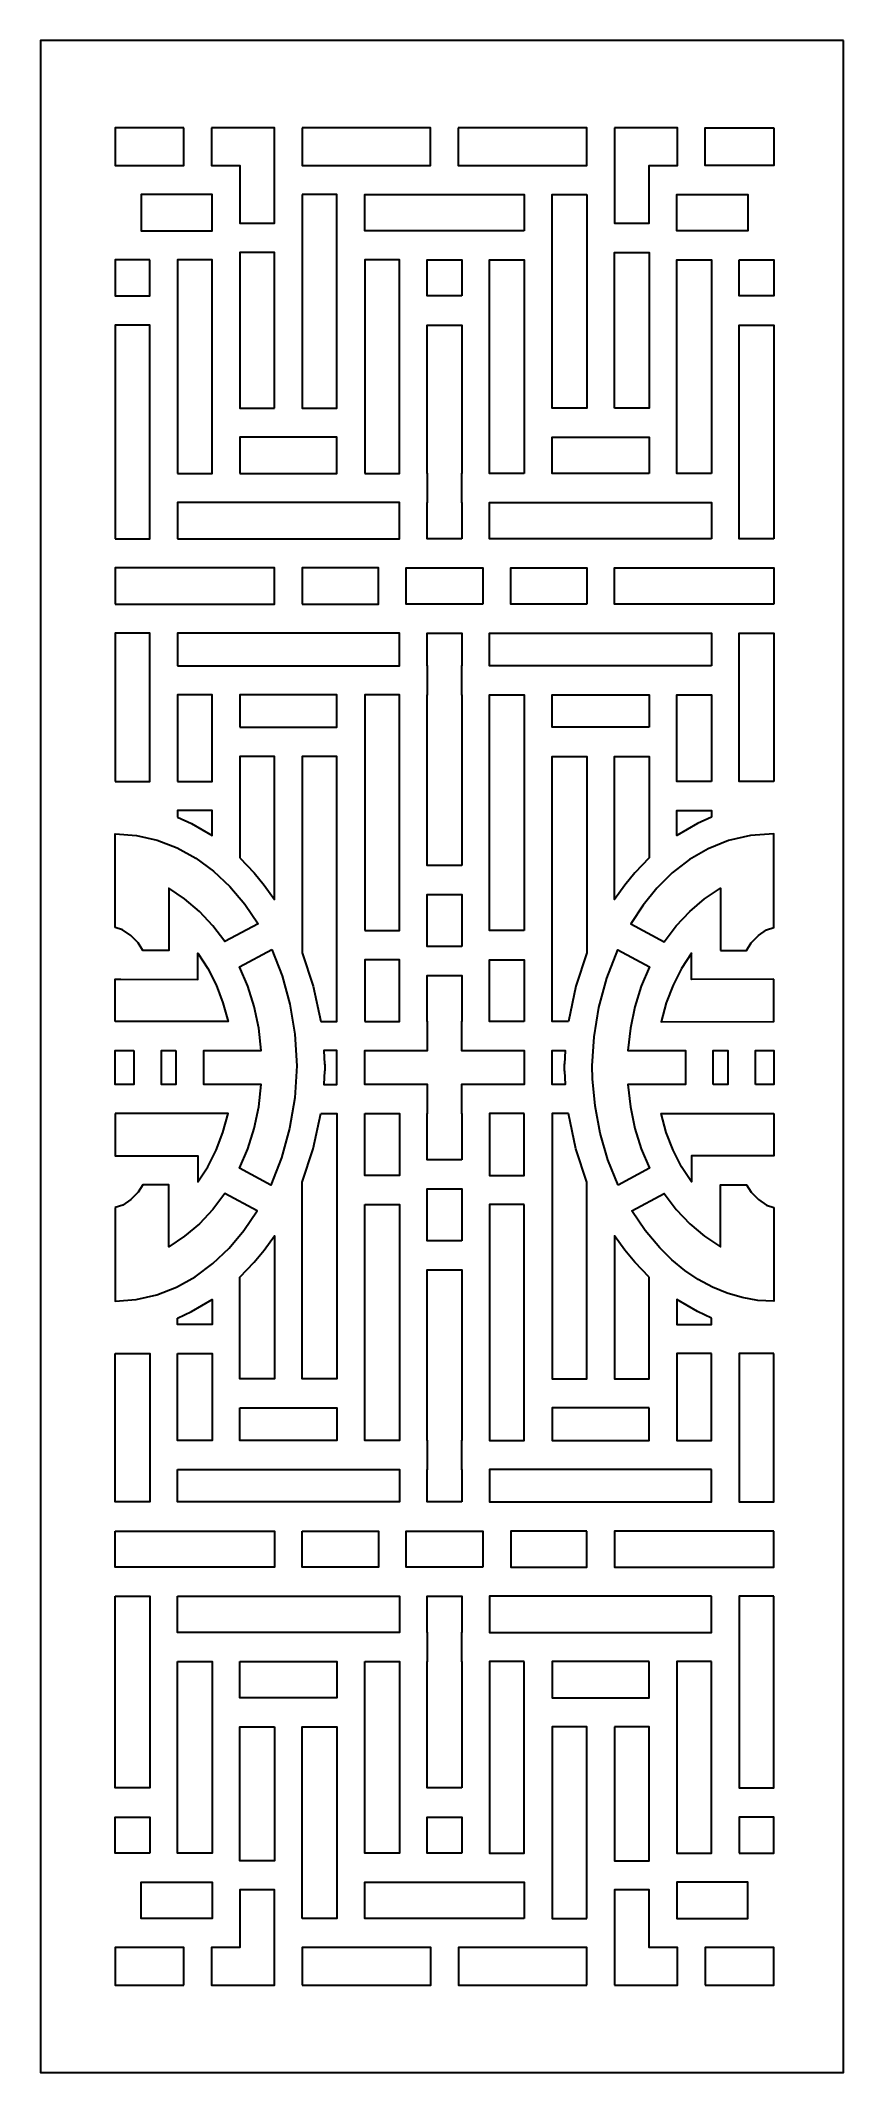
# Model space of a CAD drawing. Header units: centimetres. Extents: x -16.3 to -9.2, y -9 to 9.
import ezdxf

# ---------------------------------------------------------------- set-up
doc = ezdxf.new("R2010")
doc.units = ezdxf.units.CM
doc.header["$MEASUREMENT"] = 0
doc.layers.add('layer 1', color=7, linetype='Continuous')

msp = doc.modelspace()

# ---------------------------------------------------------------- linework, layer by layer
at = {"layer": 'layer 1', "color": 250, "lineweight": 30}
for points, knots in [([(-9.22913, 9.00077), (-9.22913, 9.00077), (-9.22913, 7.89563), (-9.22913, 7.89563), (-9.22913, 7.89563), (-9.22913, 7.89563), (-9.22913, 7.63848), (-9.22913, 7.63848), (-9.22913, 7.63848), (-9.22913, 7.63848), (-9.22913, 7.31703), (-9.22913, 7.31703), (-9.22913, 7.31703), (-9.22913, 7.31703), (-9.22913, 7.05987), (-9.22913, 7.05987), (-9.22913, 7.05987), (-9.22913, 7.05987), (-9.22913, 4.58731), (-9.22913, 4.58731), (-9.22913, 4.58731), (-9.22913, 4.58731), (-9.22913, 4.33015), (-9.22913, 4.33015), (-9.22913, 4.33015), (-9.22913, 4.33015), (-9.22913, 4.00871), (-9.22913, 4.00871), (-9.22913, 4.00871), (-9.22913, 4.00871), (-9.22913, 3.75155), (-9.22913, 3.75155), (-9.22913, 3.75155), (-9.22913, 3.75155), (-9.22913, -3.94676), (-9.22913, -3.94676), (-9.22913, -3.94676), (-9.22913, -3.94676), (-9.22913, -4.20392), (-9.22913, -4.20392), (-9.22913, -4.20392), (-9.22913, -4.20392), (-9.22913, -4.52537), (-9.22913, -4.52537), (-9.22913, -4.52537), (-9.22913, -4.52537), (-9.22913, -4.78252), (-9.22913, -4.78252), (-9.22913, -4.78252), (-9.22913, -4.78252), (-9.22913, -7.05933), (-9.22913, -7.05933), (-9.22913, -7.05933), (-9.22913, -7.05933), (-9.22913, -7.31649), (-9.22913, -7.31649), (-9.22913, -7.31649), (-9.22913, -7.31649), (-9.22913, -7.63793), (-9.22913, -7.63793), (-9.22913, -7.63793), (-9.22913, -7.63793), (-9.22913, -7.89509), (-9.22913, -7.89509), (-9.22913, -7.89509), (-9.22913, -7.89509), (-9.22913, -9.00022), (-9.22913, -9.00022), (-9.22913, -9.00022), (-9.22913, -9.00022), (-12.78405, -9.00022), (-12.78405, -9.00022), (-12.78405, -9.00022), (-12.78405, -9.00022), (-12.79054, -9.00022), (-12.79054, -9.00022), (-12.79054, -9.00022), (-12.79054, -9.00022), (-16.34546, -9.00022), (-16.34546, -9.00022), (-16.34546, -9.00022), (-16.34546, -9.00022), (-16.34546, -7.89509), (-16.34546, -7.89509), (-16.34546, -7.89509), (-16.34546, -7.89509), (-16.34546, -7.63793), (-16.34546, -7.63793), (-16.34546, -7.63793), (-16.34546, -7.63793), (-16.34546, -7.31649), (-16.34546, -7.31649), (-16.34546, -7.31649), (-16.34546, -7.31649), (-16.34546, -7.05933), (-16.34546, -7.05933), (-16.34546, -7.05933), (-16.34546, -7.05933), (-16.34546, -4.78252), (-16.34546, -4.78252), (-16.34546, -4.78252), (-16.34546, -4.78252), (-16.34546, -4.52537), (-16.34546, -4.52537), (-16.34546, -4.52537), (-16.34546, -4.52537), (-16.34546, -4.20392), (-16.34546, -4.20392), (-16.34546, -4.20392), (-16.34546, -4.20392), (-16.34546, -3.94676), (-16.34546, -3.94676), (-16.34546, -3.94676), (-16.34546, -3.94676), (-16.34546, 3.75155), (-16.34546, 3.75155), (-16.34546, 3.75155), (-16.34546, 3.75155), (-16.34546, 4.00871), (-16.34546, 4.00871), (-16.34546, 4.00871), (-16.34546, 4.00871), (-16.34546, 4.33015), (-16.34546, 4.33015), (-16.34546, 4.33015), (-16.34546, 4.33015), (-16.34546, 4.58731), (-16.34546, 4.58731), (-16.34546, 4.58731), (-16.34546, 4.58731), (-16.34546, 7.05987), (-16.34546, 7.05987), (-16.34546, 7.05987), (-16.34546, 7.05987), (-16.34546, 7.31703), (-16.34546, 7.31703), (-16.34546, 7.31703), (-16.34546, 7.31703), (-16.34546, 7.63848), (-16.34546, 7.63848), (-16.34546, 7.63848), (-16.34546, 7.63848), (-16.34546, 7.89563), (-16.34546, 7.89563), (-16.34546, 7.89563), (-16.34546, 7.89563), (-16.34546, 9.00077), (-16.34546, 9.00077), (-16.34546, 9.00077), (-16.34546, 9.00077), (-12.79054, 9.00077), (-12.79054, 9.00077), (-12.79054, 9.00077), (-12.79054, 9.00077), (-12.78405, 9.00077), (-12.78405, 9.00077), (-12.78405, 9.00077), (-12.78405, 9.00077), (-9.22913, 9.00077), (-9.22913, 9.00077)], [0, 0, 0, 0, 0.02439024, 0.02439024, 0.02439024, 0.02439024, 0.04878049, 0.04878049, 0.04878049, 0.04878049, 0.07317073, 0.07317073, 0.07317073, 0.07317073, 0.09756098, 0.09756098, 0.09756098, 0.09756098, 0.12195122, 0.12195122, 0.12195122, 0.12195122, 0.14634146, 0.14634146, 0.14634146, 0.14634146, 0.17073171, 0.17073171, 0.17073171, 0.17073171, 0.19512195, 0.19512195, 0.19512195, 0.19512195, 0.2195122, 0.2195122, 0.2195122, 0.2195122, 0.24390244, 0.24390244, 0.24390244, 0.24390244, 0.26829268, 0.26829268, 0.26829268, 0.26829268, 0.29268293, 0.29268293, 0.29268293, 0.29268293, 0.31707317, 0.31707317, 0.31707317, 0.31707317, 0.34146341, 0.34146341, 0.34146341, 0.34146341, 0.36585366, 0.36585366, 0.36585366, 0.36585366, 0.3902439, 0.3902439, 0.3902439, 0.3902439, 0.41463415, 0.41463415, 0.41463415, 0.41463415, 0.43902439, 0.43902439, 0.43902439, 0.43902439, 0.46341463, 0.46341463, 0.46341463, 0.46341463, 0.48780488, 0.48780488, 0.48780488, 0.48780488, 0.51219512, 0.51219512, 0.51219512, 0.51219512, 0.53658537, 0.53658537, 0.53658537, 0.53658537, 0.56097561, 0.56097561, 0.56097561, 0.56097561, 0.58536585, 0.58536585, 0.58536585, 0.58536585, 0.6097561, 0.6097561, 0.6097561, 0.6097561, 0.63414634, 0.63414634, 0.63414634, 0.63414634, 0.65853659, 0.65853659, 0.65853659, 0.65853659, 0.68292683, 0.68292683, 0.68292683, 0.68292683, 0.70731707, 0.70731707, 0.70731707, 0.70731707, 0.73170732, 0.73170732, 0.73170732, 0.73170732, 0.75609756, 0.75609756, 0.75609756, 0.75609756, 0.7804878, 0.7804878, 0.7804878, 0.7804878, 0.80487805, 0.80487805, 0.80487805, 0.80487805, 0.82926829, 0.82926829, 0.82926829, 0.82926829, 0.85365854, 0.85365854, 0.85365854, 0.85365854, 0.87804878, 0.87804878, 0.87804878, 0.87804878, 0.90243902, 0.90243902, 0.90243902, 0.90243902, 0.92682927, 0.92682927, 0.92682927, 0.92682927, 0.95121951, 0.95121951, 0.95121951, 0.95121951, 1, 1, 1, 1]), ([(-15.07687, 8.2293), (-15.07687, 8.2293), (-15.07687, 7.89563), (-15.07687, 7.89563), (-15.07687, 7.89563), (-15.07687, 7.89563), (-15.68569, 7.89563), (-15.68569, 7.89563), (-15.68569, 7.89563), (-15.68569, 7.89563), (-15.68569, 8.2293), (-15.68569, 8.2293), (-15.68569, 8.2293), (-15.68569, 8.2293), (-15.07687, 8.2293), (-15.07687, 8.2293)], [0, 0, 0, 0, 0.2, 0.2, 0.2, 0.2, 0.4, 0.4, 0.4, 0.4, 0.6, 0.6, 0.6, 0.6, 1, 1, 1, 1]), ([(-14.83064, 8.2293), (-14.83064, 8.2293), (-14.27229, 8.2293), (-14.27229, 8.2293), (-14.27229, 8.2293), (-14.27229, 8.2293), (-14.27229, 7.89563), (-14.27229, 7.89563), (-14.27229, 7.89563), (-14.27229, 7.89563), (-14.27229, 7.63848), (-14.27229, 7.63848), (-14.27229, 7.63848), (-14.27229, 7.63848), (-14.27229, 7.38228), (-14.27229, 7.38228), (-14.27229, 7.38228), (-14.27229, 7.38228), (-14.57863, 7.38228), (-14.57863, 7.38228), (-14.57863, 7.38228), (-14.57863, 7.38228), (-14.57863, 7.63848), (-14.57863, 7.63848), (-14.57863, 7.63848), (-14.57863, 7.63848), (-14.57863, 7.89563), (-14.57863, 7.89563), (-14.57863, 7.89563), (-14.57863, 7.89563), (-14.82454, 7.89563), (-14.82454, 7.89563), (-14.82454, 7.89563), (-14.82454, 7.89563), (-14.83064, 7.89563), (-14.83064, 7.89563), (-14.83064, 7.89563), (-14.83064, 7.89563), (-14.83064, 8.2293), (-14.83064, 8.2293)], [0, 0, 0, 0, 0.09090909, 0.09090909, 0.09090909, 0.09090909, 0.18181818, 0.18181818, 0.18181818, 0.18181818, 0.27272727, 0.27272727, 0.27272727, 0.27272727, 0.36363636, 0.36363636, 0.36363636, 0.36363636, 0.45454545, 0.45454545, 0.45454545, 0.45454545, 0.54545455, 0.54545455, 0.54545455, 0.54545455, 0.63636364, 0.63636364, 0.63636364, 0.63636364, 0.72727273, 0.72727273, 0.72727273, 0.72727273, 0.81818182, 0.81818182, 0.81818182, 0.81818182, 1, 1, 1, 1]), ([(-14.02606, 8.2293), (-14.02606, 8.2293), (-12.88911, 8.2293), (-12.88911, 8.2293), (-12.88911, 8.2293), (-12.88911, 8.2293), (-12.88911, 7.89563), (-12.88911, 7.89563), (-12.88911, 7.89563), (-12.88911, 7.89563), (-14.02606, 7.89563), (-14.02606, 7.89563), (-14.02606, 7.89563), (-14.02606, 7.89563), (-14.02606, 8.2293), (-14.02606, 8.2293)], [0, 0, 0, 0, 0.2, 0.2, 0.2, 0.2, 0.4, 0.4, 0.4, 0.4, 0.6, 0.6, 0.6, 0.6, 1, 1, 1, 1]), ([(-12.64288, 8.2293), (-12.64288, 8.2293), (-11.504, 8.2293), (-11.504, 8.2293), (-11.504, 8.2293), (-11.504, 8.2293), (-11.504, 7.89563), (-11.504, 7.89563), (-11.504, 7.89563), (-11.504, 7.89563), (-12.64288, 7.89563), (-12.64288, 7.89563), (-12.64288, 7.89563), (-12.64288, 7.89563), (-12.64288, 8.2293), (-12.64288, 8.2293)], [0, 0, 0, 0, 0.2, 0.2, 0.2, 0.2, 0.4, 0.4, 0.4, 0.4, 0.6, 0.6, 0.6, 0.6, 1, 1, 1, 1]), ([(-11.25777, 8.2293), (-11.25777, 8.2293), (-10.69974, 8.2293), (-10.69974, 8.2293), (-10.69974, 8.2293), (-10.69974, 8.2293), (-10.69974, 8.05507), (-10.69974, 8.05507), (-10.69974, 8.05507), (-10.69974, 8.05507), (-10.69942, 8.05507), (-10.69942, 8.05507), (-10.69942, 8.05507), (-10.69942, 8.05507), (-10.69942, 7.89563), (-10.69942, 7.89563), (-10.69942, 7.89563), (-10.69942, 7.89563), (-10.70553, 7.89563), (-10.70553, 7.89563), (-10.70553, 7.89563), (-10.70553, 7.89563), (-10.95143, 7.89563), (-10.95143, 7.89563), (-10.95143, 7.89563), (-10.95143, 7.89563), (-10.95143, 7.63848), (-10.95143, 7.63848), (-10.95143, 7.63848), (-10.95143, 7.63848), (-10.95143, 7.38228), (-10.95143, 7.38228), (-10.95143, 7.38228), (-10.95143, 7.38228), (-11.25777, 7.38228), (-11.25777, 7.38228), (-11.25777, 7.38228), (-11.25777, 7.38228), (-11.25777, 7.63848), (-11.25777, 7.63848), (-11.25777, 7.63848), (-11.25777, 7.63848), (-11.25777, 7.89563), (-11.25777, 7.89563), (-11.25777, 7.89563), (-11.25777, 7.89563), (-11.25777, 8.2293), (-11.25777, 8.2293)], [0, 0, 0, 0, 0.07692308, 0.07692308, 0.07692308, 0.07692308, 0.15384615, 0.15384615, 0.15384615, 0.15384615, 0.23076923, 0.23076923, 0.23076923, 0.23076923, 0.30769231, 0.30769231, 0.30769231, 0.30769231, 0.38461538, 0.38461538, 0.38461538, 0.38461538, 0.46153846, 0.46153846, 0.46153846, 0.46153846, 0.53846154, 0.53846154, 0.53846154, 0.53846154, 0.61538462, 0.61538462, 0.61538462, 0.61538462, 0.69230769, 0.69230769, 0.69230769, 0.69230769, 0.76923077, 0.76923077, 0.76923077, 0.76923077, 0.84615385, 0.84615385, 0.84615385, 0.84615385, 1, 1, 1, 1]), ([(-9.84437, 8.2293), (-9.84437, 8.2293), (-10.45384, 8.2293), (-10.45384, 8.2293), (-10.45384, 8.2293), (-10.45384, 8.2293), (-10.45384, 8.13125), (-10.45384, 8.13125), (-10.45384, 8.13125), (-10.45384, 8.13125), (-10.45319, 8.13125), (-10.45319, 8.13125), (-10.45319, 8.13125), (-10.45319, 8.13125), (-10.45319, 7.89563), (-10.45319, 7.89563), (-10.45319, 7.89563), (-10.45319, 7.89563), (-9.84437, 7.89563), (-9.84437, 7.89563), (-9.84437, 7.89563), (-9.84437, 7.89563), (-9.84437, 8.2293), (-9.84437, 8.2293)], [0, 0, 0, 0, 0.14285714, 0.14285714, 0.14285714, 0.14285714, 0.28571429, 0.28571429, 0.28571429, 0.28571429, 0.42857143, 0.42857143, 0.42857143, 0.42857143, 0.57142857, 0.57142857, 0.57142857, 0.57142857, 0.71428571, 0.71428571, 0.71428571, 0.71428571, 1, 1, 1, 1]), ([(-15.13184, 7.31703), (-15.13184, 7.31703), (-15.37807, 7.31703), (-15.37807, 7.31703), (-15.37807, 7.31703), (-15.37807, 7.31703), (-15.45328, 7.31703), (-15.45328, 7.31703), (-15.45328, 7.31703), (-15.45328, 7.31703), (-15.45328, 7.63848), (-15.45328, 7.63848), (-15.45328, 7.63848), (-15.45328, 7.63848), (-14.82454, 7.63848), (-14.82454, 7.63848), (-14.82454, 7.63848), (-14.82454, 7.63848), (-14.82454, 7.31703), (-14.82454, 7.31703), (-14.82454, 7.31703), (-14.82454, 7.31703), (-15.13184, 7.31703), (-15.13184, 7.31703)], [0, 0, 0, 0, 0.14285714, 0.14285714, 0.14285714, 0.14285714, 0.28571429, 0.28571429, 0.28571429, 0.28571429, 0.42857143, 0.42857143, 0.42857143, 0.42857143, 0.57142857, 0.57142857, 0.57142857, 0.57142857, 0.71428571, 0.71428571, 0.71428571, 0.71428571, 1, 1, 1, 1]), ([(-14.02606, 7.63848), (-14.02606, 7.63848), (-13.71812, 7.63848), (-13.71812, 7.63848), (-13.71812, 7.63848), (-13.71812, 7.63848), (-13.71812, 7.52018), (-13.71812, 7.52018), (-13.71812, 7.52018), (-13.71812, 7.52018), (-13.71812, 7.31703), (-13.71812, 7.31703), (-13.71812, 7.31703), (-13.71812, 7.31703), (-13.71812, 7.05987), (-13.71812, 7.05987), (-13.71812, 7.05987), (-13.71812, 7.05987), (-13.71812, 5.74452), (-13.71812, 5.74452), (-13.71812, 5.74452), (-13.71812, 5.74452), (-14.02606, 5.74452), (-14.02606, 5.74452), (-14.02606, 5.74452), (-14.02606, 5.74452), (-14.02606, 7.63848), (-14.02606, 7.63848)], [0, 0, 0, 0, 0.125, 0.125, 0.125, 0.125, 0.25, 0.25, 0.25, 0.25, 0.375, 0.375, 0.375, 0.375, 0.5, 0.5, 0.5, 0.5, 0.625, 0.625, 0.625, 0.625, 0.75, 0.75, 0.75, 0.75, 1, 1, 1, 1]), ([(-12.05817, 7.31703), (-12.05817, 7.31703), (-12.05817, 7.63848), (-12.05817, 7.63848), (-12.05817, 7.63848), (-12.05817, 7.63848), (-13.47189, 7.63848), (-13.47189, 7.63848), (-13.47189, 7.63848), (-13.47189, 7.63848), (-13.47189, 7.31703), (-13.47189, 7.31703), (-13.47189, 7.31703), (-13.47189, 7.31703), (-12.05817, 7.31703), (-12.05817, 7.31703)], [0, 0, 0, 0, 0.2, 0.2, 0.2, 0.2, 0.4, 0.4, 0.4, 0.4, 0.6, 0.6, 0.6, 0.6, 1, 1, 1, 1]), ([(-11.504, 7.63848), (-11.504, 7.63848), (-11.81195, 7.63848), (-11.81195, 7.63848), (-11.81195, 7.63848), (-11.81195, 7.63848), (-11.81195, 7.52018), (-11.81195, 7.52018), (-11.81195, 7.52018), (-11.81195, 7.52018), (-11.81195, 7.31703), (-11.81195, 7.31703), (-11.81195, 7.31703), (-11.81195, 7.31703), (-11.81195, 7.05987), (-11.81195, 7.05987), (-11.81195, 7.05987), (-11.81195, 7.05987), (-11.81195, 5.74452), (-11.81195, 5.74452), (-11.81195, 5.74452), (-11.81195, 5.74452), (-11.504, 5.74452), (-11.504, 5.74452), (-11.504, 5.74452), (-11.504, 5.74452), (-11.504, 7.63848), (-11.504, 7.63848)], [0, 0, 0, 0, 0.125, 0.125, 0.125, 0.125, 0.25, 0.25, 0.25, 0.25, 0.375, 0.375, 0.375, 0.375, 0.5, 0.5, 0.5, 0.5, 0.625, 0.625, 0.625, 0.625, 0.75, 0.75, 0.75, 0.75, 1, 1, 1, 1]), ([(-10.39823, 7.31703), (-10.39823, 7.31703), (-10.152, 7.31703), (-10.152, 7.31703), (-10.152, 7.31703), (-10.152, 7.31703), (-10.07678, 7.31703), (-10.07678, 7.31703), (-10.07678, 7.31703), (-10.07678, 7.31703), (-10.07678, 7.63848), (-10.07678, 7.63848), (-10.07678, 7.63848), (-10.07678, 7.63848), (-10.70553, 7.63848), (-10.70553, 7.63848), (-10.70553, 7.63848), (-10.70553, 7.63848), (-10.70553, 7.31703), (-10.70553, 7.31703), (-10.70553, 7.31703), (-10.70553, 7.31703), (-10.39823, 7.31703), (-10.39823, 7.31703)], [0, 0, 0, 0, 0.14285714, 0.14285714, 0.14285714, 0.14285714, 0.28571429, 0.28571429, 0.28571429, 0.28571429, 0.42857143, 0.42857143, 0.42857143, 0.42857143, 0.57142857, 0.57142857, 0.57142857, 0.57142857, 0.71428571, 0.71428571, 0.71428571, 0.71428571, 1, 1, 1, 1]), ([(-15.37807, 7.05987), (-15.37807, 7.05987), (-15.37807, 6.73843), (-15.37807, 6.73843), (-15.37807, 6.73843), (-15.37807, 6.73843), (-15.68569, 6.73843), (-15.68569, 6.73843), (-15.68569, 6.73843), (-15.68569, 6.73843), (-15.68569, 7.05987), (-15.68569, 7.05987), (-15.68569, 7.05987), (-15.68569, 7.05987), (-15.37807, 7.05987), (-15.37807, 7.05987)], [0, 0, 0, 0, 0.2, 0.2, 0.2, 0.2, 0.4, 0.4, 0.4, 0.4, 0.6, 0.6, 0.6, 0.6, 1, 1, 1, 1]), ([(-15.13184, 5.16591), (-15.13184, 5.16591), (-15.13184, 7.05987), (-15.13184, 7.05987), (-15.13184, 7.05987), (-15.13184, 7.05987), (-14.82454, 7.05987), (-14.82454, 7.05987), (-14.82454, 7.05987), (-14.82454, 7.05987), (-14.82454, 5.16591), (-14.82454, 5.16591), (-14.82454, 5.16591), (-14.82454, 5.16591), (-15.13184, 5.16591), (-15.13184, 5.16591)], [0, 0, 0, 0, 0.2, 0.2, 0.2, 0.2, 0.4, 0.4, 0.4, 0.4, 0.6, 0.6, 0.6, 0.6, 1, 1, 1, 1]), ([(-14.27229, 5.74452), (-14.27229, 5.74452), (-14.57863, 5.74452), (-14.57863, 5.74452), (-14.57863, 5.74452), (-14.57863, 5.74452), (-14.57863, 7.12513), (-14.57863, 7.12513), (-14.57863, 7.12513), (-14.57863, 7.12513), (-14.27229, 7.12513), (-14.27229, 7.12513), (-14.27229, 7.12513), (-14.27229, 7.12513), (-14.27229, 5.74452), (-14.27229, 5.74452)], [0, 0, 0, 0, 0.2, 0.2, 0.2, 0.2, 0.4, 0.4, 0.4, 0.4, 0.6, 0.6, 0.6, 0.6, 1, 1, 1, 1]), ([(-13.47189, 5.16591), (-13.47189, 5.16591), (-13.47189, 7.05987), (-13.47189, 7.05987), (-13.47189, 7.05987), (-13.47189, 7.05987), (-13.16395, 7.05987), (-13.16395, 7.05987), (-13.16395, 7.05987), (-13.16395, 7.05987), (-13.16395, 5.16591), (-13.16395, 5.16591), (-13.16395, 5.16591), (-13.16395, 5.16591), (-13.47189, 5.16591), (-13.47189, 5.16591)], [0, 0, 0, 0, 0.2, 0.2, 0.2, 0.2, 0.4, 0.4, 0.4, 0.4, 0.6, 0.6, 0.6, 0.6, 1, 1, 1, 1]), ([(-12.61235, 6.73843), (-12.61235, 6.73843), (-12.61235, 7.05987), (-12.61235, 7.05987), (-12.61235, 7.05987), (-12.61235, 7.05987), (-12.91772, 7.05987), (-12.91772, 7.05987), (-12.91772, 7.05987), (-12.91772, 7.05987), (-12.91772, 6.73843), (-12.91772, 6.73843), (-12.91772, 6.73843), (-12.91772, 6.73843), (-12.61235, 6.73843), (-12.61235, 6.73843)], [0, 0, 0, 0, 0.2, 0.2, 0.2, 0.2, 0.4, 0.4, 0.4, 0.4, 0.6, 0.6, 0.6, 0.6, 1, 1, 1, 1]), ([(-12.05817, 5.16591), (-12.05817, 5.16591), (-12.05817, 7.05987), (-12.05817, 7.05987), (-12.05817, 7.05987), (-12.05817, 7.05987), (-12.36612, 7.05987), (-12.36612, 7.05987), (-12.36612, 7.05987), (-12.36612, 7.05987), (-12.36612, 5.16591), (-12.36612, 5.16591), (-12.36612, 5.16591), (-12.36612, 5.16591), (-12.05817, 5.16591), (-12.05817, 5.16591)], [0, 0, 0, 0, 0.2, 0.2, 0.2, 0.2, 0.4, 0.4, 0.4, 0.4, 0.6, 0.6, 0.6, 0.6, 1, 1, 1, 1]), ([(-11.25777, 5.74452), (-11.25777, 5.74452), (-10.95143, 5.74452), (-10.95143, 5.74452), (-10.95143, 5.74452), (-10.95143, 5.74452), (-10.95143, 7.12513), (-10.95143, 7.12513), (-10.95143, 7.12513), (-10.95143, 7.12513), (-11.25777, 7.12513), (-11.25777, 7.12513), (-11.25777, 7.12513), (-11.25777, 7.12513), (-11.25777, 5.74452), (-11.25777, 5.74452)], [0, 0, 0, 0, 0.2, 0.2, 0.2, 0.2, 0.4, 0.4, 0.4, 0.4, 0.6, 0.6, 0.6, 0.6, 1, 1, 1, 1]), ([(-10.39823, 5.16591), (-10.39823, 5.16591), (-10.39823, 7.05987), (-10.39823, 7.05987), (-10.39823, 7.05987), (-10.39823, 7.05987), (-10.70553, 7.05987), (-10.70553, 7.05987), (-10.70553, 7.05987), (-10.70553, 7.05987), (-10.70553, 5.16591), (-10.70553, 5.16591), (-10.70553, 5.16591), (-10.70553, 5.16591), (-10.39823, 5.16591), (-10.39823, 5.16591)], [0, 0, 0, 0, 0.2, 0.2, 0.2, 0.2, 0.4, 0.4, 0.4, 0.4, 0.6, 0.6, 0.6, 0.6, 1, 1, 1, 1]), ([(-10.152, 7.05987), (-10.152, 7.05987), (-10.152, 6.73843), (-10.152, 6.73843), (-10.152, 6.73843), (-10.152, 6.73843), (-9.84437, 6.73843), (-9.84437, 6.73843), (-9.84437, 6.73843), (-9.84437, 6.73843), (-9.84437, 7.05987), (-9.84437, 7.05987), (-9.84437, 7.05987), (-9.84437, 7.05987), (-10.152, 7.05987), (-10.152, 7.05987)], [0, 0, 0, 0, 0.2, 0.2, 0.2, 0.2, 0.4, 0.4, 0.4, 0.4, 0.6, 0.6, 0.6, 0.6, 1, 1, 1, 1]), ([(-15.68569, 4.58731), (-15.68569, 4.58731), (-15.68569, 6.48127), (-15.68569, 6.48127), (-15.68569, 6.48127), (-15.68569, 6.48127), (-15.37807, 6.48127), (-15.37807, 6.48127), (-15.37807, 6.48127), (-15.37807, 6.48127), (-15.37807, 4.58731), (-15.37807, 4.58731), (-15.37807, 4.58731), (-15.37807, 4.58731), (-15.68569, 4.58731), (-15.68569, 4.58731)], [0, 0, 0, 0, 0.2, 0.2, 0.2, 0.2, 0.4, 0.4, 0.4, 0.4, 0.6, 0.6, 0.6, 0.6, 1, 1, 1, 1]), ([(-12.61235, 4.58731), (-12.61235, 4.58731), (-12.61235, 4.90876), (-12.61235, 4.90876), (-12.61235, 4.90876), (-12.61235, 4.90876), (-12.61299, 4.90876), (-12.61299, 4.90876), (-12.61299, 4.90876), (-12.61299, 4.90876), (-12.61299, 5.16591), (-12.61299, 5.16591), (-12.61299, 5.16591), (-12.61299, 5.16591), (-12.61235, 5.16591), (-12.61235, 5.16591), (-12.61235, 5.16591), (-12.61235, 5.16591), (-12.61235, 6.48127), (-12.61235, 6.48127), (-12.61235, 6.48127), (-12.61235, 6.48127), (-12.91772, 6.48127), (-12.91772, 6.48127), (-12.91772, 6.48127), (-12.91772, 6.48127), (-12.91772, 5.16591), (-12.91772, 5.16591), (-12.91772, 5.16591), (-12.91772, 5.16591), (-12.91708, 5.16591), (-12.91708, 5.16591), (-12.91708, 5.16591), (-12.91708, 5.16591), (-12.91708, 4.90876), (-12.91708, 4.90876), (-12.91708, 4.90876), (-12.91708, 4.90876), (-12.91772, 4.90876), (-12.91772, 4.90876), (-12.91772, 4.90876), (-12.91772, 4.90876), (-12.91772, 4.58731), (-12.91772, 4.58731), (-12.91772, 4.58731), (-12.91772, 4.58731), (-12.61235, 4.58731), (-12.61235, 4.58731)], [0, 0, 0, 0, 0.07692308, 0.07692308, 0.07692308, 0.07692308, 0.15384615, 0.15384615, 0.15384615, 0.15384615, 0.23076923, 0.23076923, 0.23076923, 0.23076923, 0.30769231, 0.30769231, 0.30769231, 0.30769231, 0.38461538, 0.38461538, 0.38461538, 0.38461538, 0.46153846, 0.46153846, 0.46153846, 0.46153846, 0.53846154, 0.53846154, 0.53846154, 0.53846154, 0.61538462, 0.61538462, 0.61538462, 0.61538462, 0.69230769, 0.69230769, 0.69230769, 0.69230769, 0.76923077, 0.76923077, 0.76923077, 0.76923077, 0.84615385, 0.84615385, 0.84615385, 0.84615385, 1, 1, 1, 1]), ([(-9.84437, 4.58731), (-9.84437, 4.58731), (-9.84437, 6.48127), (-9.84437, 6.48127), (-9.84437, 6.48127), (-9.84437, 6.48127), (-10.152, 6.48127), (-10.152, 6.48127), (-10.152, 6.48127), (-10.152, 6.48127), (-10.152, 4.58731), (-10.152, 4.58731), (-10.152, 4.58731), (-10.152, 4.58731), (-9.84437, 4.58731), (-9.84437, 4.58731)], [0, 0, 0, 0, 0.2, 0.2, 0.2, 0.2, 0.4, 0.4, 0.4, 0.4, 0.6, 0.6, 0.6, 0.6, 1, 1, 1, 1]), ([(-14.57863, 5.16591), (-14.57863, 5.16591), (-14.57863, 5.48736), (-14.57863, 5.48736), (-14.57863, 5.48736), (-14.57863, 5.48736), (-13.71812, 5.48736), (-13.71812, 5.48736), (-13.71812, 5.48736), (-13.71812, 5.48736), (-13.71812, 5.16591), (-13.71812, 5.16591), (-13.71812, 5.16591), (-13.71812, 5.16591), (-14.57863, 5.16591), (-14.57863, 5.16591)], [0, 0, 0, 0, 0.2, 0.2, 0.2, 0.2, 0.4, 0.4, 0.4, 0.4, 0.6, 0.6, 0.6, 0.6, 1, 1, 1, 1]), ([(-10.95143, 5.16591), (-10.95143, 5.16591), (-10.95143, 5.48736), (-10.95143, 5.48736), (-10.95143, 5.48736), (-10.95143, 5.48736), (-11.81195, 5.48736), (-11.81195, 5.48736), (-11.81195, 5.48736), (-11.81195, 5.48736), (-11.81195, 5.16591), (-11.81195, 5.16591), (-11.81195, 5.16591), (-11.81195, 5.16591), (-10.95143, 5.16591), (-10.95143, 5.16591)], [0, 0, 0, 0, 0.2, 0.2, 0.2, 0.2, 0.4, 0.4, 0.4, 0.4, 0.6, 0.6, 0.6, 0.6, 1, 1, 1, 1]), ([(-15.13184, 4.58731), (-15.13184, 4.58731), (-15.13184, 4.90876), (-15.13184, 4.90876), (-15.13184, 4.90876), (-15.13184, 4.90876), (-13.16395, 4.90876), (-13.16395, 4.90876), (-13.16395, 4.90876), (-13.16395, 4.90876), (-13.16395, 4.58731), (-13.16395, 4.58731), (-13.16395, 4.58731), (-13.16395, 4.58731), (-14.02606, 4.58731), (-14.02606, 4.58731), (-14.02606, 4.58731), (-14.02606, 4.58731), (-14.27229, 4.58731), (-14.27229, 4.58731), (-14.27229, 4.58731), (-14.27229, 4.58731), (-15.13184, 4.58731), (-15.13184, 4.58731)], [0, 0, 0, 0, 0.14285714, 0.14285714, 0.14285714, 0.14285714, 0.28571429, 0.28571429, 0.28571429, 0.28571429, 0.42857143, 0.42857143, 0.42857143, 0.42857143, 0.57142857, 0.57142857, 0.57142857, 0.57142857, 0.71428571, 0.71428571, 0.71428571, 0.71428571, 1, 1, 1, 1]), ([(-10.39823, 4.58731), (-10.39823, 4.58731), (-10.39823, 4.90876), (-10.39823, 4.90876), (-10.39823, 4.90876), (-10.39823, 4.90876), (-12.36612, 4.90876), (-12.36612, 4.90876), (-12.36612, 4.90876), (-12.36612, 4.90876), (-12.36612, 4.58731), (-12.36612, 4.58731), (-12.36612, 4.58731), (-12.36612, 4.58731), (-11.504, 4.58731), (-11.504, 4.58731), (-11.504, 4.58731), (-11.504, 4.58731), (-11.25777, 4.58731), (-11.25777, 4.58731), (-11.25777, 4.58731), (-11.25777, 4.58731), (-10.39823, 4.58731), (-10.39823, 4.58731)], [0, 0, 0, 0, 0.14285714, 0.14285714, 0.14285714, 0.14285714, 0.28571429, 0.28571429, 0.28571429, 0.28571429, 0.42857143, 0.42857143, 0.42857143, 0.42857143, 0.57142857, 0.57142857, 0.57142857, 0.57142857, 0.71428571, 0.71428571, 0.71428571, 0.71428571, 1, 1, 1, 1]), ([(-15.68569, 4.00871), (-15.68569, 4.00871), (-15.68569, 4.33015), (-15.68569, 4.33015), (-15.68569, 4.33015), (-15.68569, 4.33015), (-14.27229, 4.33015), (-14.27229, 4.33015), (-14.27229, 4.33015), (-14.27229, 4.33015), (-14.27229, 4.00871), (-14.27229, 4.00871), (-14.27229, 4.00871), (-14.27229, 4.00871), (-15.68569, 4.00871), (-15.68569, 4.00871)], [0, 0, 0, 0, 0.2, 0.2, 0.2, 0.2, 0.4, 0.4, 0.4, 0.4, 0.6, 0.6, 0.6, 0.6, 1, 1, 1, 1]), ([(-14.02606, 4.00871), (-14.02606, 4.00871), (-14.02606, 4.33015), (-14.02606, 4.33015), (-14.02606, 4.33015), (-14.02606, 4.33015), (-13.35167, 4.33015), (-13.35167, 4.33015), (-13.35167, 4.33015), (-13.35167, 4.33015), (-13.35167, 4.00871), (-13.35167, 4.00871), (-13.35167, 4.00871), (-13.35167, 4.00871), (-14.02606, 4.00871), (-14.02606, 4.00871)], [0, 0, 0, 0, 0.2, 0.2, 0.2, 0.2, 0.4, 0.4, 0.4, 0.4, 0.6, 0.6, 0.6, 0.6, 1, 1, 1, 1]), ([(-12.42462, 4.00871), (-12.42462, 4.00871), (-12.42462, 4.33015), (-12.42462, 4.33015), (-12.42462, 4.33015), (-12.42462, 4.33015), (-13.10544, 4.33015), (-13.10544, 4.33015), (-13.10544, 4.33015), (-13.10544, 4.33015), (-13.10544, 4.00871), (-13.10544, 4.00871), (-13.10544, 4.00871), (-13.10544, 4.00871), (-12.42462, 4.00871), (-12.42462, 4.00871)], [0, 0, 0, 0, 0.2, 0.2, 0.2, 0.2, 0.4, 0.4, 0.4, 0.4, 0.6, 0.6, 0.6, 0.6, 1, 1, 1, 1]), ([(-11.504, 4.00871), (-11.504, 4.00871), (-11.504, 4.33015), (-11.504, 4.33015), (-11.504, 4.33015), (-11.504, 4.33015), (-12.17839, 4.33015), (-12.17839, 4.33015), (-12.17839, 4.33015), (-12.17839, 4.33015), (-12.17839, 4.00871), (-12.17839, 4.00871), (-12.17839, 4.00871), (-12.17839, 4.00871), (-11.504, 4.00871), (-11.504, 4.00871)], [0, 0, 0, 0, 0.2, 0.2, 0.2, 0.2, 0.4, 0.4, 0.4, 0.4, 0.6, 0.6, 0.6, 0.6, 1, 1, 1, 1]), ([(-9.84437, 4.00871), (-9.84437, 4.00871), (-9.84437, 4.33015), (-9.84437, 4.33015), (-9.84437, 4.33015), (-9.84437, 4.33015), (-11.25777, 4.33015), (-11.25777, 4.33015), (-11.25777, 4.33015), (-11.25777, 4.33015), (-11.25777, 4.00871), (-11.25777, 4.00871), (-11.25777, 4.00871), (-11.25777, 4.00871), (-9.84437, 4.00871), (-9.84437, 4.00871)], [0, 0, 0, 0, 0.2, 0.2, 0.2, 0.2, 0.4, 0.4, 0.4, 0.4, 0.6, 0.6, 0.6, 0.6, 1, 1, 1, 1]), ([(-15.68569, 2.43619), (-15.68569, 2.43619), (-15.68569, 3.75155), (-15.68569, 3.75155), (-15.68569, 3.75155), (-15.68569, 3.75155), (-15.37807, 3.75155), (-15.37807, 3.75155), (-15.37807, 3.75155), (-15.37807, 3.75155), (-15.37807, 2.43619), (-15.37807, 2.43619), (-15.37807, 2.43619), (-15.37807, 2.43619), (-15.68569, 2.43619), (-15.68569, 2.43619)], [0, 0, 0, 0, 0.2, 0.2, 0.2, 0.2, 0.4, 0.4, 0.4, 0.4, 0.6, 0.6, 0.6, 0.6, 1, 1, 1, 1]), ([(-15.13184, 3.46257), (-15.13184, 3.46257), (-15.13184, 3.75155), (-15.13184, 3.75155), (-15.13184, 3.75155), (-15.13184, 3.75155), (-13.16395, 3.75155), (-13.16395, 3.75155), (-13.16395, 3.75155), (-13.16395, 3.75155), (-13.16395, 3.46257), (-13.16395, 3.46257), (-13.16395, 3.46257), (-13.16395, 3.46257), (-15.13184, 3.46257), (-15.13184, 3.46257)], [0, 0, 0, 0, 0.2, 0.2, 0.2, 0.2, 0.4, 0.4, 0.4, 0.4, 0.6, 0.6, 0.6, 0.6, 1, 1, 1, 1]), ([(-12.61235, 1.69397), (-12.61235, 1.69397), (-12.61235, 3.20541), (-12.61235, 3.20541), (-12.61235, 3.20541), (-12.61235, 3.20541), (-12.61299, 3.20541), (-12.61299, 3.20541), (-12.61299, 3.20541), (-12.61299, 3.20541), (-12.61299, 3.46257), (-12.61299, 3.46257), (-12.61299, 3.46257), (-12.61299, 3.46257), (-12.61235, 3.46257), (-12.61235, 3.46257), (-12.61235, 3.46257), (-12.61235, 3.46257), (-12.61235, 3.75155), (-12.61235, 3.75155), (-12.61235, 3.75155), (-12.61235, 3.75155), (-12.91772, 3.75155), (-12.91772, 3.75155), (-12.91772, 3.75155), (-12.91772, 3.75155), (-12.91772, 3.46257), (-12.91772, 3.46257), (-12.91772, 3.46257), (-12.91772, 3.46257), (-12.91708, 3.46257), (-12.91708, 3.46257), (-12.91708, 3.46257), (-12.91708, 3.46257), (-12.91708, 3.20541), (-12.91708, 3.20541), (-12.91708, 3.20541), (-12.91708, 3.20541), (-12.91772, 3.20541), (-12.91772, 3.20541), (-12.91772, 3.20541), (-12.91772, 3.20541), (-12.91772, 1.69397), (-12.91772, 1.69397), (-12.91772, 1.69397), (-12.91772, 1.69397), (-12.61235, 1.69397), (-12.61235, 1.69397)], [0, 0, 0, 0, 0.07692308, 0.07692308, 0.07692308, 0.07692308, 0.15384615, 0.15384615, 0.15384615, 0.15384615, 0.23076923, 0.23076923, 0.23076923, 0.23076923, 0.30769231, 0.30769231, 0.30769231, 0.30769231, 0.38461538, 0.38461538, 0.38461538, 0.38461538, 0.46153846, 0.46153846, 0.46153846, 0.46153846, 0.53846154, 0.53846154, 0.53846154, 0.53846154, 0.61538462, 0.61538462, 0.61538462, 0.61538462, 0.69230769, 0.69230769, 0.69230769, 0.69230769, 0.76923077, 0.76923077, 0.76923077, 0.76923077, 0.84615385, 0.84615385, 0.84615385, 0.84615385, 1, 1, 1, 1]), ([(-10.39823, 3.46257), (-10.39823, 3.46257), (-10.39823, 3.75155), (-10.39823, 3.75155), (-10.39823, 3.75155), (-10.39823, 3.75155), (-12.36612, 3.75155), (-12.36612, 3.75155), (-12.36612, 3.75155), (-12.36612, 3.75155), (-12.36612, 3.46257), (-12.36612, 3.46257), (-12.36612, 3.46257), (-12.36612, 3.46257), (-10.39823, 3.46257), (-10.39823, 3.46257)], [0, 0, 0, 0, 0.2, 0.2, 0.2, 0.2, 0.4, 0.4, 0.4, 0.4, 0.6, 0.6, 0.6, 0.6, 1, 1, 1, 1]), ([(-9.84437, 2.43619), (-9.84437, 2.43619), (-9.84437, 3.75155), (-9.84437, 3.75155), (-9.84437, 3.75155), (-9.84437, 3.75155), (-10.152, 3.75155), (-10.152, 3.75155), (-10.152, 3.75155), (-10.152, 3.75155), (-10.152, 2.43619), (-10.152, 2.43619), (-10.152, 2.43619), (-10.152, 2.43619), (-9.84437, 2.43619), (-9.84437, 2.43619)], [0, 0, 0, 0, 0.2, 0.2, 0.2, 0.2, 0.4, 0.4, 0.4, 0.4, 0.6, 0.6, 0.6, 0.6, 1, 1, 1, 1]), ([(-15.13184, 2.43619), (-15.13184, 2.43619), (-15.13184, 3.20541), (-15.13184, 3.20541), (-15.13184, 3.20541), (-15.13184, 3.20541), (-14.82454, 3.20541), (-14.82454, 3.20541), (-14.82454, 3.20541), (-14.82454, 3.20541), (-14.82454, 2.43619), (-14.82454, 2.43619), (-14.82454, 2.43619), (-14.82454, 2.43619), (-15.13184, 2.43619), (-15.13184, 2.43619)], [0, 0, 0, 0, 0.2, 0.2, 0.2, 0.2, 0.4, 0.4, 0.4, 0.4, 0.6, 0.6, 0.6, 0.6, 1, 1, 1, 1]), ([(-14.57863, 2.91675), (-14.57863, 2.91675), (-14.57863, 3.20541), (-14.57863, 3.20541), (-14.57863, 3.20541), (-14.57863, 3.20541), (-13.71812, 3.20541), (-13.71812, 3.20541), (-13.71812, 3.20541), (-13.71812, 3.20541), (-13.71812, 2.91675), (-13.71812, 2.91675), (-13.71812, 2.91675), (-13.71812, 2.91675), (-14.57863, 2.91675), (-14.57863, 2.91675)], [0, 0, 0, 0, 0.2, 0.2, 0.2, 0.2, 0.4, 0.4, 0.4, 0.4, 0.6, 0.6, 0.6, 0.6, 1, 1, 1, 1]), ([(-13.47189, 1.11537), (-13.47189, 1.11537), (-13.47189, 2.6596), (-13.47189, 2.6596), (-13.47189, 2.6596), (-13.47189, 2.6596), (-13.47189, 2.91675), (-13.47189, 2.91675), (-13.47189, 2.91675), (-13.47189, 2.91675), (-13.47189, 3.20541), (-13.47189, 3.20541), (-13.47189, 3.20541), (-13.47189, 3.20541), (-13.16395, 3.20541), (-13.16395, 3.20541), (-13.16395, 3.20541), (-13.16395, 3.20541), (-13.16395, 1.11537), (-13.16395, 1.11537), (-13.16395, 1.11537), (-13.16395, 1.11537), (-13.47189, 1.11537), (-13.47189, 1.11537)], [0, 0, 0, 0, 0.14285714, 0.14285714, 0.14285714, 0.14285714, 0.28571429, 0.28571429, 0.28571429, 0.28571429, 0.42857143, 0.42857143, 0.42857143, 0.42857143, 0.57142857, 0.57142857, 0.57142857, 0.57142857, 0.71428571, 0.71428571, 0.71428571, 0.71428571, 1, 1, 1, 1]), ([(-12.05817, 1.11537), (-12.05817, 1.11537), (-12.05817, 2.6596), (-12.05817, 2.6596), (-12.05817, 2.6596), (-12.05817, 2.6596), (-12.05817, 2.91675), (-12.05817, 2.91675), (-12.05817, 2.91675), (-12.05817, 2.91675), (-12.05817, 3.20541), (-12.05817, 3.20541), (-12.05817, 3.20541), (-12.05817, 3.20541), (-12.36612, 3.20541), (-12.36612, 3.20541), (-12.36612, 3.20541), (-12.36612, 3.20541), (-12.36612, 1.11537), (-12.36612, 1.11537), (-12.36612, 1.11537), (-12.36612, 1.11537), (-12.05817, 1.11537), (-12.05817, 1.11537)], [0, 0, 0, 0, 0.14285714, 0.14285714, 0.14285714, 0.14285714, 0.28571429, 0.28571429, 0.28571429, 0.28571429, 0.42857143, 0.42857143, 0.42857143, 0.42857143, 0.57142857, 0.57142857, 0.57142857, 0.57142857, 0.71428571, 0.71428571, 0.71428571, 0.71428571, 1, 1, 1, 1]), ([(-10.95143, 2.91675), (-10.95143, 2.91675), (-10.95143, 3.20541), (-10.95143, 3.20541), (-10.95143, 3.20541), (-10.95143, 3.20541), (-11.81195, 3.20541), (-11.81195, 3.20541), (-11.81195, 3.20541), (-11.81195, 3.20541), (-11.81195, 2.91675), (-11.81195, 2.91675), (-11.81195, 2.91675), (-11.81195, 2.91675), (-10.95143, 2.91675), (-10.95143, 2.91675)], [0, 0, 0, 0, 0.2, 0.2, 0.2, 0.2, 0.4, 0.4, 0.4, 0.4, 0.6, 0.6, 0.6, 0.6, 1, 1, 1, 1]), ([(-10.39823, 2.43619), (-10.39823, 2.43619), (-10.39823, 3.20541), (-10.39823, 3.20541), (-10.39823, 3.20541), (-10.39823, 3.20541), (-10.70553, 3.20541), (-10.70553, 3.20541), (-10.70553, 3.20541), (-10.70553, 3.20541), (-10.70553, 2.43619), (-10.70553, 2.43619), (-10.70553, 2.43619), (-10.70553, 2.43619), (-10.39823, 2.43619), (-10.39823, 2.43619)], [0, 0, 0, 0, 0.2, 0.2, 0.2, 0.2, 0.4, 0.4, 0.4, 0.4, 0.6, 0.6, 0.6, 0.6, 1, 1, 1, 1]), ([(-14.57863, 1.75987), (-14.57863, 1.75987), (-14.57863, 2.6596), (-14.57863, 2.6596), (-14.57863, 2.6596), (-14.57863, 2.6596), (-14.27229, 2.6596), (-14.27229, 2.6596), (-14.27229, 2.6596), (-14.27229, 2.6596), (-14.27229, 1.39181), (-14.27229, 1.39181), (-14.27229, 1.39181), (-14.27229, 1.39181), (-14.36326, 1.51975), (-14.36326, 1.51975), (-14.36326, 1.51975), (-14.36326, 1.51975), (-14.45198, 1.62743), (-14.45198, 1.62743), (-14.45198, 1.62743), (-14.45198, 1.62743), (-14.57863, 1.75987), (-14.57863, 1.75987)], [0, 0, 0, 0, 0.14285714, 0.14285714, 0.14285714, 0.14285714, 0.28571429, 0.28571429, 0.28571429, 0.28571429, 0.42857143, 0.42857143, 0.42857143, 0.42857143, 0.57142857, 0.57142857, 0.57142857, 0.57142857, 0.71428571, 0.71428571, 0.71428571, 0.71428571, 1, 1, 1, 1]), ([(-13.86277, 0.30983), (-13.86277, 0.30983), (-13.92899, 0.62291), (-13.92899, 0.62291), (-13.92899, 0.62291), (-13.92899, 0.62291), (-14.02606, 0.91768), (-14.02606, 0.91768), (-14.02606, 0.91768), (-14.02606, 0.91768), (-14.02606, 2.6596), (-14.02606, 2.6596), (-14.02606, 2.6596), (-14.02606, 2.6596), (-13.71812, 2.6596), (-13.71812, 2.6596), (-13.71812, 2.6596), (-13.71812, 2.6596), (-13.71812, 0.30983), (-13.71812, 0.30983), (-13.71812, 0.30983), (-13.71812, 0.30983), (-13.86277, 0.30983), (-13.86277, 0.30983)], [0, 0, 0, 0, 0.14285714, 0.14285714, 0.14285714, 0.14285714, 0.28571429, 0.28571429, 0.28571429, 0.28571429, 0.42857143, 0.42857143, 0.42857143, 0.42857143, 0.57142857, 0.57142857, 0.57142857, 0.57142857, 0.71428571, 0.71428571, 0.71428571, 0.71428571, 1, 1, 1, 1]), ([(-11.66729, 0.30983), (-11.66729, 0.30983), (-11.60108, 0.62291), (-11.60108, 0.62291), (-11.60108, 0.62291), (-11.60108, 0.62291), (-11.504, 0.91768), (-11.504, 0.91768), (-11.504, 0.91768), (-11.504, 0.91768), (-11.504, 2.6596), (-11.504, 2.6596), (-11.504, 2.6596), (-11.504, 2.6596), (-11.81195, 2.6596), (-11.81195, 2.6596), (-11.81195, 2.6596), (-11.81195, 2.6596), (-11.81195, 0.30983), (-11.81195, 0.30983), (-11.81195, 0.30983), (-11.81195, 0.30983), (-11.66729, 0.30983), (-11.66729, 0.30983)], [0, 0, 0, 0, 0.14285714, 0.14285714, 0.14285714, 0.14285714, 0.28571429, 0.28571429, 0.28571429, 0.28571429, 0.42857143, 0.42857143, 0.42857143, 0.42857143, 0.57142857, 0.57142857, 0.57142857, 0.57142857, 0.71428571, 0.71428571, 0.71428571, 0.71428571, 1, 1, 1, 1]), ([(-10.95143, 1.75987), (-10.95143, 1.75987), (-10.95143, 2.6596), (-10.95143, 2.6596), (-10.95143, 2.6596), (-10.95143, 2.6596), (-11.25777, 2.6596), (-11.25777, 2.6596), (-11.25777, 2.6596), (-11.25777, 2.6596), (-11.25777, 1.39181), (-11.25777, 1.39181), (-11.25777, 1.39181), (-11.25777, 1.39181), (-11.1668, 1.51975), (-11.1668, 1.51975), (-11.1668, 1.51975), (-11.1668, 1.51975), (-11.07808, 1.62743), (-11.07808, 1.62743), (-11.07808, 1.62743), (-11.07808, 1.62743), (-10.95143, 1.75987), (-10.95143, 1.75987)], [0, 0, 0, 0, 0.14285714, 0.14285714, 0.14285714, 0.14285714, 0.28571429, 0.28571429, 0.28571429, 0.28571429, 0.42857143, 0.42857143, 0.42857143, 0.42857143, 0.57142857, 0.57142857, 0.57142857, 0.57142857, 0.71428571, 0.71428571, 0.71428571, 0.71428571, 1, 1, 1, 1]), ([(-15.13184, 2.12214), (-15.13184, 2.12214), (-15.13184, 2.17904), (-15.13184, 2.17904), (-15.13184, 2.17904), (-15.13184, 2.17904), (-14.82454, 2.17904), (-14.82454, 2.17904), (-14.82454, 2.17904), (-14.82454, 2.17904), (-14.82454, 1.95852), (-14.82454, 1.95852), (-14.82454, 1.95852), (-14.82454, 1.95852), (-15.00905, 2.06428), (-15.00905, 2.06428), (-15.00905, 2.06428), (-15.00905, 2.06428), (-15.13184, 2.12214), (-15.13184, 2.12214)], [0, 0, 0, 0, 0.16666667, 0.16666667, 0.16666667, 0.16666667, 0.33333333, 0.33333333, 0.33333333, 0.33333333, 0.5, 0.5, 0.5, 0.5, 0.66666667, 0.66666667, 0.66666667, 0.66666667, 1, 1, 1, 1]), ([(-10.39823, 2.12214), (-10.39823, 2.12214), (-10.39823, 2.17904), (-10.39823, 2.17904), (-10.39823, 2.17904), (-10.39823, 2.17904), (-10.70553, 2.17904), (-10.70553, 2.17904), (-10.70553, 2.17904), (-10.70553, 2.17904), (-10.70553, 1.95852), (-10.70553, 1.95852), (-10.70553, 1.95852), (-10.70553, 1.95852), (-10.52102, 2.06428), (-10.52102, 2.06428), (-10.52102, 2.06428), (-10.52102, 2.06428), (-10.39823, 2.12214), (-10.39823, 2.12214)], [0, 0, 0, 0, 0.16666667, 0.16666667, 0.16666667, 0.16666667, 0.33333333, 0.33333333, 0.33333333, 0.33333333, 0.5, 0.5, 0.5, 0.5, 0.66666667, 0.66666667, 0.66666667, 0.66666667, 1, 1, 1, 1]), ([(-15.68569, 1.14205), (-15.68569, 1.14205), (-15.61851, 1.12148), (-15.61851, 1.12148), (-15.61851, 1.12148), (-15.61851, 1.12148), (-15.54586, 1.07133), (-15.54586, 1.07133), (-15.54586, 1.07133), (-15.54586, 1.07133), (-15.48189, 1.00608), (-15.48189, 1.00608), (-15.48189, 1.00608), (-15.48189, 1.00608), (-15.43978, 0.94082), (-15.43978, 0.94082), (-15.43978, 0.94082), (-15.43978, 0.94082), (-15.20931, 0.94082), (-15.20931, 0.94082), (-15.20931, 0.94082), (-15.20931, 0.94082), (-15.20931, 1.26066), (-15.20931, 1.26066), (-15.20931, 1.26066), (-15.20931, 1.26066), (-15.20931, 1.49082), (-15.20931, 1.49082), (-15.20931, 1.49082), (-15.20931, 1.49082), (-15.06851, 1.39664), (-15.06851, 1.39664), (-15.06851, 1.39664), (-15.06851, 1.39664), (-14.93769, 1.28574), (-14.93769, 1.28574), (-14.93769, 1.28574), (-14.93769, 1.28574), (-14.81811, 1.15876), (-14.81811, 1.15876), (-14.81811, 1.15876), (-14.81811, 1.15876), (-14.71107, 1.01797), (-14.71107, 1.01797), (-14.71107, 1.01797), (-14.71107, 1.01797), (-14.4163, 1.1758), (-14.4163, 1.1758), (-14.4163, 1.1758), (-14.4163, 1.1758), (-14.53459, 1.35003), (-14.53459, 1.35003), (-14.53459, 1.35003), (-14.53459, 1.35003), (-14.66671, 1.50657), (-14.66671, 1.50657), (-14.66671, 1.50657), (-14.66671, 1.50657), (-14.812, 1.64254), (-14.812, 1.64254), (-14.812, 1.64254), (-14.812, 1.64254), (-14.96854, 1.75762), (-14.96854, 1.75762), (-14.96854, 1.75762), (-14.96854, 1.75762), (-15.13537, 1.84955), (-15.13537, 1.84955), (-15.13537, 1.84955), (-15.13537, 1.84955), (-15.31153, 1.91706), (-15.31153, 1.91706), (-15.31153, 1.91706), (-15.31153, 1.91706), (-15.49539, 1.95852), (-15.49539, 1.95852), (-15.49539, 1.95852), (-15.49539, 1.95852), (-15.68569, 1.97299), (-15.68569, 1.97299), (-15.68569, 1.97299), (-15.68569, 1.97299), (-15.68569, 1.14205), (-15.68569, 1.14205)], [0, 0, 0, 0, 0.04545455, 0.04545455, 0.04545455, 0.04545455, 0.09090909, 0.09090909, 0.09090909, 0.09090909, 0.13636364, 0.13636364, 0.13636364, 0.13636364, 0.18181818, 0.18181818, 0.18181818, 0.18181818, 0.22727273, 0.22727273, 0.22727273, 0.22727273, 0.27272727, 0.27272727, 0.27272727, 0.27272727, 0.31818182, 0.31818182, 0.31818182, 0.31818182, 0.36363636, 0.36363636, 0.36363636, 0.36363636, 0.40909091, 0.40909091, 0.40909091, 0.40909091, 0.45454545, 0.45454545, 0.45454545, 0.45454545, 0.5, 0.5, 0.5, 0.5, 0.54545455, 0.54545455, 0.54545455, 0.54545455, 0.59090909, 0.59090909, 0.59090909, 0.59090909, 0.63636364, 0.63636364, 0.63636364, 0.63636364, 0.68181818, 0.68181818, 0.68181818, 0.68181818, 0.72727273, 0.72727273, 0.72727273, 0.72727273, 0.77272727, 0.77272727, 0.77272727, 0.77272727, 0.81818182, 0.81818182, 0.81818182, 0.81818182, 0.86363636, 0.86363636, 0.86363636, 0.86363636, 0.90909091, 0.90909091, 0.90909091, 0.90909091, 1, 1, 1, 1]), ([(-10.31979, 0.94018), (-10.31979, 0.94018), (-10.31979, 1.4905), (-10.31979, 1.4905), (-10.31979, 1.4905), (-10.31979, 1.4905), (-10.46059, 1.39664), (-10.46059, 1.39664), (-10.46059, 1.39664), (-10.46059, 1.39664), (-10.59141, 1.28574), (-10.59141, 1.28574), (-10.59141, 1.28574), (-10.59141, 1.28574), (-10.71099, 1.15876), (-10.71099, 1.15876), (-10.71099, 1.15876), (-10.71099, 1.15876), (-10.81836, 1.01733), (-10.81836, 1.01733), (-10.81836, 1.01733), (-10.81836, 1.01733), (-11.11216, 1.17452), (-11.11216, 1.17452), (-11.11216, 1.17452), (-11.11216, 1.17452), (-11.00447, 1.34038), (-11.00447, 1.34038), (-11.00447, 1.34038), (-11.00447, 1.34038), (-10.88232, 1.49243), (-10.88232, 1.49243), (-10.88232, 1.49243), (-10.88232, 1.49243), (-10.74571, 1.62808), (-10.74571, 1.62808), (-10.74571, 1.62808), (-10.74571, 1.62808), (-10.59431, 1.7454), (-10.59431, 1.7454), (-10.59431, 1.7454), (-10.59431, 1.7454), (-10.42844, 1.84087), (-10.42844, 1.84087), (-10.42844, 1.84087), (-10.42844, 1.84087), (-10.24843, 1.91256), (-10.24843, 1.91256), (-10.24843, 1.91256), (-10.24843, 1.91256), (-10.05364, 1.95724), (-10.05364, 1.95724), (-10.05364, 1.95724), (-10.05364, 1.95724), (-9.84437, 1.97299), (-9.84437, 1.97299), (-9.84437, 1.97299), (-9.84437, 1.97299), (-9.84437, 1.14173), (-9.84437, 1.14173), (-9.84437, 1.14173), (-9.84437, 1.14173), (-9.91027, 1.12148), (-9.91027, 1.12148), (-9.91027, 1.12148), (-9.91027, 1.12148), (-9.9826, 1.07133), (-9.9826, 1.07133), (-9.9826, 1.07133), (-9.9826, 1.07133), (-10.04721, 1.00608), (-10.04721, 1.00608), (-10.04721, 1.00608), (-10.04721, 1.00608), (-10.08932, 0.94082), (-10.08932, 0.94082), (-10.08932, 0.94082), (-10.08932, 0.94082), (-10.31979, 0.94018), (-10.31979, 0.94018)], [0, 0, 0, 0, 0.04761905, 0.04761905, 0.04761905, 0.04761905, 0.0952381, 0.0952381, 0.0952381, 0.0952381, 0.14285714, 0.14285714, 0.14285714, 0.14285714, 0.19047619, 0.19047619, 0.19047619, 0.19047619, 0.23809524, 0.23809524, 0.23809524, 0.23809524, 0.28571429, 0.28571429, 0.28571429, 0.28571429, 0.33333333, 0.33333333, 0.33333333, 0.33333333, 0.38095238, 0.38095238, 0.38095238, 0.38095238, 0.42857143, 0.42857143, 0.42857143, 0.42857143, 0.47619048, 0.47619048, 0.47619048, 0.47619048, 0.52380952, 0.52380952, 0.52380952, 0.52380952, 0.57142857, 0.57142857, 0.57142857, 0.57142857, 0.61904762, 0.61904762, 0.61904762, 0.61904762, 0.66666667, 0.66666667, 0.66666667, 0.66666667, 0.71428571, 0.71428571, 0.71428571, 0.71428571, 0.76190476, 0.76190476, 0.76190476, 0.76190476, 0.80952381, 0.80952381, 0.80952381, 0.80952381, 0.85714286, 0.85714286, 0.85714286, 0.85714286, 0.9047619, 0.9047619, 0.9047619, 0.9047619, 1, 1, 1, 1]), ([(-12.61235, 0.97554), (-12.61235, 0.97554), (-12.61235, 1.43682), (-12.61235, 1.43682), (-12.61235, 1.43682), (-12.61235, 1.43682), (-12.91772, 1.43682), (-12.91772, 1.43682), (-12.91772, 1.43682), (-12.91772, 1.43682), (-12.91772, 0.97554), (-12.91772, 0.97554), (-12.91772, 0.97554), (-12.91772, 0.97554), (-12.61235, 0.97554), (-12.61235, 0.97554)], [0, 0, 0, 0, 0.2, 0.2, 0.2, 0.2, 0.4, 0.4, 0.4, 0.4, 0.6, 0.6, 0.6, 0.6, 1, 1, 1, 1]), ([(-15.68569, 0.30983), (-15.68569, 0.30983), (-14.68406, 0.30918), (-14.68406, 0.30918), (-14.68406, 0.30918), (-14.68406, 0.30918), (-14.72939, 0.47569), (-14.72939, 0.47569), (-14.72939, 0.47569), (-14.72939, 0.47569), (-14.78982, 0.63384), (-14.78982, 0.63384), (-14.78982, 0.63384), (-14.78982, 0.63384), (-14.8644, 0.78074), (-14.8644, 0.78074), (-14.8644, 0.78074), (-14.8644, 0.78074), (-14.95215, 0.91543), (-14.95215, 0.91543), (-14.95215, 0.91543), (-14.95215, 0.91543), (-14.95215, 0.68367), (-14.95215, 0.68367), (-14.95215, 0.68367), (-14.95215, 0.68367), (-15.63812, 0.68399), (-15.63812, 0.68399), (-15.63812, 0.68399), (-15.63812, 0.68399), (-15.63812, 0.68431), (-15.63812, 0.68431), (-15.63812, 0.68431), (-15.63812, 0.68431), (-15.68569, 0.68431), (-15.68569, 0.68431), (-15.68569, 0.68431), (-15.68569, 0.68431), (-15.68569, 0.30983), (-15.68569, 0.30983)], [0, 0, 0, 0, 0.09090909, 0.09090909, 0.09090909, 0.09090909, 0.18181818, 0.18181818, 0.18181818, 0.18181818, 0.27272727, 0.27272727, 0.27272727, 0.27272727, 0.36363636, 0.36363636, 0.36363636, 0.36363636, 0.45454545, 0.45454545, 0.45454545, 0.45454545, 0.54545455, 0.54545455, 0.54545455, 0.54545455, 0.63636364, 0.63636364, 0.63636364, 0.63636364, 0.72727273, 0.72727273, 0.72727273, 0.72727273, 0.81818182, 0.81818182, 0.81818182, 0.81818182, 1, 1, 1, 1]), ([(-14.2964, 0.94822), (-14.2964, 0.94822), (-14.58217, 0.79521), (-14.58217, 0.79521), (-14.58217, 0.79521), (-14.58217, 0.79521), (-14.50888, 0.62356), (-14.50888, 0.62356), (-14.50888, 0.62356), (-14.50888, 0.62356), (-14.45166, 0.44194), (-14.45166, 0.44194), (-14.45166, 0.44194), (-14.45166, 0.44194), (-14.41148, 0.25068), (-14.41148, 0.25068), (-14.41148, 0.25068), (-14.41148, 0.25068), (-14.38994, 0.05267), (-14.38994, 0.05267), (-14.38994, 0.05267), (-14.38994, 0.05267), (-14.89911, 0.05267), (-14.89911, 0.05267), (-14.89911, 0.05267), (-14.89911, 0.05267), (-14.89911, -0.24788), (-14.89911, -0.24788), (-14.89911, -0.24788), (-14.89911, -0.24788), (-14.38994, -0.24788), (-14.38994, -0.24788), (-14.38994, -0.24788), (-14.38994, -0.24788), (-14.41148, -0.44622), (-14.41148, -0.44622), (-14.41148, -0.44622), (-14.41148, -0.44622), (-14.45166, -0.63715), (-14.45166, -0.63715), (-14.45166, -0.63715), (-14.45166, -0.63715), (-14.50888, -0.81877), (-14.50888, -0.81877), (-14.50888, -0.81877), (-14.50888, -0.81877), (-14.58217, -0.99042), (-14.58217, -0.99042), (-14.58217, -0.99042), (-14.58217, -0.99042), (-14.30508, -1.13861), (-14.30508, -1.13861), (-14.30508, -1.13861), (-14.30508, -1.13861), (-14.20993, -0.8972), (-14.20993, -0.8972), (-14.20993, -0.8972), (-14.20993, -0.8972), (-14.13825, -0.63876), (-14.13825, -0.63876), (-14.13825, -0.63876), (-14.13825, -0.63876), (-14.09228, -0.3665), (-14.09228, -0.3665), (-14.09228, -0.3665), (-14.09228, -0.3665), (-14.07332, -0.08137), (-14.07332, -0.08137), (-14.07332, -0.08137), (-14.07332, -0.08137), (-14.09132, 0.197), (-14.09132, 0.197), (-14.09132, 0.197), (-14.09132, 0.197), (-14.136, 0.46251), (-14.136, 0.46251), (-14.136, 0.46251), (-14.136, 0.46251), (-14.20479, 0.71356), (-14.20479, 0.71356), (-14.20479, 0.71356), (-14.20479, 0.71356), (-14.2964, 0.94822), (-14.2964, 0.94822)], [0, 0, 0, 0, 0.04545455, 0.04545455, 0.04545455, 0.04545455, 0.09090909, 0.09090909, 0.09090909, 0.09090909, 0.13636364, 0.13636364, 0.13636364, 0.13636364, 0.18181818, 0.18181818, 0.18181818, 0.18181818, 0.22727273, 0.22727273, 0.22727273, 0.22727273, 0.27272727, 0.27272727, 0.27272727, 0.27272727, 0.31818182, 0.31818182, 0.31818182, 0.31818182, 0.36363636, 0.36363636, 0.36363636, 0.36363636, 0.40909091, 0.40909091, 0.40909091, 0.40909091, 0.45454545, 0.45454545, 0.45454545, 0.45454545, 0.5, 0.5, 0.5, 0.5, 0.54545455, 0.54545455, 0.54545455, 0.54545455, 0.59090909, 0.59090909, 0.59090909, 0.59090909, 0.63636364, 0.63636364, 0.63636364, 0.63636364, 0.68181818, 0.68181818, 0.68181818, 0.68181818, 0.72727273, 0.72727273, 0.72727273, 0.72727273, 0.77272727, 0.77272727, 0.77272727, 0.77272727, 0.81818182, 0.81818182, 0.81818182, 0.81818182, 0.86363636, 0.86363636, 0.86363636, 0.86363636, 0.90909091, 0.90909091, 0.90909091, 0.90909091, 1, 1, 1, 1]), ([(-11.22466, -1.13861), (-11.22466, -1.13861), (-10.94726, -0.99042), (-10.94726, -0.99042), (-10.94726, -0.99042), (-10.94726, -0.99042), (-11.02055, -0.81877), (-11.02055, -0.81877), (-11.02055, -0.81877), (-11.02055, -0.81877), (-11.07744, -0.63715), (-11.07744, -0.63715), (-11.07744, -0.63715), (-11.07744, -0.63715), (-11.11762, -0.44622), (-11.11762, -0.44622), (-11.11762, -0.44622), (-11.11762, -0.44622), (-11.13916, -0.24788), (-11.13916, -0.24788), (-11.13916, -0.24788), (-11.13916, -0.24788), (-10.88168, -0.24788), (-10.88168, -0.24788), (-10.88168, -0.24788), (-10.88168, -0.24788), (-10.88136, -0.24917), (-10.88136, -0.24917), (-10.88136, -0.24917), (-10.88136, -0.24917), (-10.62999, -0.24788), (-10.62999, -0.24788), (-10.62999, -0.24788), (-10.62999, -0.24788), (-10.62999, 0.05235), (-10.62999, 0.05235), (-10.62999, 0.05235), (-10.62999, 0.05235), (-10.88136, 0.05363), (-10.88136, 0.05363), (-10.88136, 0.05363), (-10.88136, 0.05363), (-10.88168, 0.05235), (-10.88168, 0.05235), (-10.88168, 0.05235), (-10.88168, 0.05235), (-11.13916, 0.05235), (-11.13916, 0.05235), (-11.13916, 0.05235), (-11.13916, 0.05235), (-11.11762, 0.25068), (-11.11762, 0.25068), (-11.11762, 0.25068), (-11.11762, 0.25068), (-11.07744, 0.44162), (-11.07744, 0.44162), (-11.07744, 0.44162), (-11.07744, 0.44162), (-11.02055, 0.62324), (-11.02055, 0.62324), (-11.02055, 0.62324), (-11.02055, 0.62324), (-10.94726, 0.79489), (-10.94726, 0.79489), (-10.94726, 0.79489), (-10.94726, 0.79489), (-11.22916, 0.94565), (-11.22916, 0.94565), (-11.22916, 0.94565), (-11.22916, 0.94565), (-11.3256, 0.69331), (-11.3256, 0.69331), (-11.3256, 0.69331), (-11.3256, 0.69331), (-11.39599, 0.4339), (-11.39599, 0.4339), (-11.39599, 0.4339), (-11.39599, 0.4339), (-11.43971, 0.17353), (-11.43971, 0.17353), (-11.43971, 0.17353), (-11.43971, 0.17353), (-11.45675, -0.08137), (-11.45675, -0.08137), (-11.45675, -0.08137), (-11.45675, -0.08137), (-11.45257, -0.19806), (-11.45257, -0.19806), (-11.45257, -0.19806), (-11.45257, -0.19806), (-11.4291, -0.43722), (-11.4291, -0.43722), (-11.4291, -0.43722), (-11.4291, -0.43722), (-11.38442, -0.67991), (-11.38442, -0.67991), (-11.38442, -0.67991), (-11.38442, -0.67991), (-11.31692, -0.91649), (-11.31692, -0.91649), (-11.31692, -0.91649), (-11.31692, -0.91649), (-11.22466, -1.13861), (-11.22466, -1.13861)], [0, 0, 0, 0, 0.03703704, 0.03703704, 0.03703704, 0.03703704, 0.07407407, 0.07407407, 0.07407407, 0.07407407, 0.11111111, 0.11111111, 0.11111111, 0.11111111, 0.14814815, 0.14814815, 0.14814815, 0.14814815, 0.18518519, 0.18518519, 0.18518519, 0.18518519, 0.22222222, 0.22222222, 0.22222222, 0.22222222, 0.25925926, 0.25925926, 0.25925926, 0.25925926, 0.2962963, 0.2962963, 0.2962963, 0.2962963, 0.33333333, 0.33333333, 0.33333333, 0.33333333, 0.37037037, 0.37037037, 0.37037037, 0.37037037, 0.40740741, 0.40740741, 0.40740741, 0.40740741, 0.44444444, 0.44444444, 0.44444444, 0.44444444, 0.48148148, 0.48148148, 0.48148148, 0.48148148, 0.51851852, 0.51851852, 0.51851852, 0.51851852, 0.55555556, 0.55555556, 0.55555556, 0.55555556, 0.59259259, 0.59259259, 0.59259259, 0.59259259, 0.62962963, 0.62962963, 0.62962963, 0.62962963, 0.66666667, 0.66666667, 0.66666667, 0.66666667, 0.7037037, 0.7037037, 0.7037037, 0.7037037, 0.74074074, 0.74074074, 0.74074074, 0.74074074, 0.77777778, 0.77777778, 0.77777778, 0.77777778, 0.81481481, 0.81481481, 0.81481481, 0.81481481, 0.85185185, 0.85185185, 0.85185185, 0.85185185, 0.88888889, 0.88888889, 0.88888889, 0.88888889, 0.92592593, 0.92592593, 0.92592593, 0.92592593, 1, 1, 1, 1]), ([(-9.84437, 0.68399), (-9.84437, 0.68399), (-9.84437, 0.3095), (-9.84437, 0.3095), (-9.84437, 0.3095), (-9.84437, 0.3095), (-10.84504, 0.30854), (-10.84504, 0.30854), (-10.84504, 0.30854), (-10.84504, 0.30854), (-10.80003, 0.47569), (-10.80003, 0.47569), (-10.80003, 0.47569), (-10.80003, 0.47569), (-10.73928, 0.6332), (-10.73928, 0.6332), (-10.73928, 0.6332), (-10.73928, 0.6332), (-10.6647, 0.78042), (-10.6647, 0.78042), (-10.6647, 0.78042), (-10.6647, 0.78042), (-10.57695, 0.91511), (-10.57695, 0.91511), (-10.57695, 0.91511), (-10.57695, 0.91511), (-10.57695, 0.68302), (-10.57695, 0.68302), (-10.57695, 0.68302), (-10.57695, 0.68302), (-9.84437, 0.68399), (-9.84437, 0.68399)], [0, 0, 0, 0, 0.11111111, 0.11111111, 0.11111111, 0.11111111, 0.22222222, 0.22222222, 0.22222222, 0.22222222, 0.33333333, 0.33333333, 0.33333333, 0.33333333, 0.44444444, 0.44444444, 0.44444444, 0.44444444, 0.55555556, 0.55555556, 0.55555556, 0.55555556, 0.66666667, 0.66666667, 0.66666667, 0.66666667, 0.77777778, 0.77777778, 0.77777778, 0.77777778, 1, 1, 1, 1]), ([(-13.47189, 0.30983), (-13.47189, 0.30983), (-13.47189, 0.85821), (-13.47189, 0.85821), (-13.47189, 0.85821), (-13.47189, 0.85821), (-13.16395, 0.85821), (-13.16395, 0.85821), (-13.16395, 0.85821), (-13.16395, 0.85821), (-13.16395, 0.30983), (-13.16395, 0.30983), (-13.16395, 0.30983), (-13.16395, 0.30983), (-13.47189, 0.30983), (-13.47189, 0.30983)], [0, 0, 0, 0, 0.2, 0.2, 0.2, 0.2, 0.4, 0.4, 0.4, 0.4, 0.6, 0.6, 0.6, 0.6, 1, 1, 1, 1]), ([(-12.05817, 0.30983), (-12.05817, 0.30983), (-12.05817, 0.85821), (-12.05817, 0.85821), (-12.05817, 0.85821), (-12.05817, 0.85821), (-12.36612, 0.85821), (-12.36612, 0.85821), (-12.36612, 0.85821), (-12.36612, 0.85821), (-12.36612, 0.30983), (-12.36612, 0.30983), (-12.36612, 0.30983), (-12.36612, 0.30983), (-12.05817, 0.30983), (-12.05817, 0.30983)], [0, 0, 0, 0, 0.2, 0.2, 0.2, 0.2, 0.4, 0.4, 0.4, 0.4, 0.6, 0.6, 0.6, 0.6, 1, 1, 1, 1]), ([(-12.61235, -0.91392), (-12.61235, -0.91392), (-12.61235, -0.50536), (-12.61235, -0.50536), (-12.61235, -0.50536), (-12.61235, -0.50536), (-12.61299, -0.50536), (-12.61299, -0.50536), (-12.61299, -0.50536), (-12.61299, -0.50536), (-12.61299, -0.24821), (-12.61299, -0.24821), (-12.61299, -0.24821), (-12.61299, -0.24821), (-12.61235, -0.24821), (-12.61235, -0.24821), (-12.61235, -0.24821), (-12.61235, -0.24821), (-12.61235, -0.24788), (-12.61235, -0.24788), (-12.61235, -0.24788), (-12.61235, -0.24788), (-12.36612, -0.24788), (-12.36612, -0.24788), (-12.36612, -0.24788), (-12.36612, -0.24788), (-12.36612, -0.24821), (-12.36612, -0.24821), (-12.36612, -0.24821), (-12.36612, -0.24821), (-12.05817, -0.24821), (-12.05817, -0.24821), (-12.05817, -0.24821), (-12.05817, -0.24821), (-12.05817, 0.05267), (-12.05817, 0.05267), (-12.05817, 0.05267), (-12.05817, 0.05267), (-12.36612, 0.05267), (-12.36612, 0.05267), (-12.36612, 0.05267), (-12.36612, 0.05267), (-12.36612, 0.05235), (-12.36612, 0.05235), (-12.36612, 0.05235), (-12.36612, 0.05235), (-12.61235, 0.05235), (-12.61235, 0.05235), (-12.61235, 0.05235), (-12.61235, 0.05235), (-12.61235, 0.05267), (-12.61235, 0.05267), (-12.61235, 0.05267), (-12.61235, 0.05267), (-12.61299, 0.05267), (-12.61299, 0.05267), (-12.61299, 0.05267), (-12.61299, 0.05267), (-12.61299, 0.30983), (-12.61299, 0.30983), (-12.61299, 0.30983), (-12.61299, 0.30983), (-12.61235, 0.30983), (-12.61235, 0.30983), (-12.61235, 0.30983), (-12.61235, 0.30983), (-12.61235, 0.71838), (-12.61235, 0.71838), (-12.61235, 0.71838), (-12.61235, 0.71838), (-12.91772, 0.71838), (-12.91772, 0.71838), (-12.91772, 0.71838), (-12.91772, 0.71838), (-12.91772, 0.30983), (-12.91772, 0.30983), (-12.91772, 0.30983), (-12.91772, 0.30983), (-12.91708, 0.30983), (-12.91708, 0.30983), (-12.91708, 0.30983), (-12.91708, 0.30983), (-12.91708, 0.05267), (-12.91708, 0.05267), (-12.91708, 0.05267), (-12.91708, 0.05267), (-12.91772, 0.05267), (-12.91772, 0.05267), (-12.91772, 0.05267), (-12.91772, 0.05267), (-12.91772, 0.05235), (-12.91772, 0.05235), (-12.91772, 0.05235), (-12.91772, 0.05235), (-13.16395, 0.05235), (-13.16395, 0.05235), (-13.16395, 0.05235), (-13.16395, 0.05235), (-13.16395, 0.05267), (-13.16395, 0.05267), (-13.16395, 0.05267), (-13.16395, 0.05267), (-13.47189, 0.05267), (-13.47189, 0.05267), (-13.47189, 0.05267), (-13.47189, 0.05267), (-13.47189, -0.24821), (-13.47189, -0.24821), (-13.47189, -0.24821), (-13.47189, -0.24821), (-13.16395, -0.24821), (-13.16395, -0.24821), (-13.16395, -0.24821), (-13.16395, -0.24821), (-13.16395, -0.24788), (-13.16395, -0.24788), (-13.16395, -0.24788), (-13.16395, -0.24788), (-12.91772, -0.24788), (-12.91772, -0.24788), (-12.91772, -0.24788), (-12.91772, -0.24788), (-12.91772, -0.24821), (-12.91772, -0.24821), (-12.91772, -0.24821), (-12.91772, -0.24821), (-12.91708, -0.24821), (-12.91708, -0.24821), (-12.91708, -0.24821), (-12.91708, -0.24821), (-12.91708, -0.50536), (-12.91708, -0.50536), (-12.91708, -0.50536), (-12.91708, -0.50536), (-12.91772, -0.50536), (-12.91772, -0.50536), (-12.91772, -0.50536), (-12.91772, -0.50536), (-12.91772, -0.91392), (-12.91772, -0.91392), (-12.91772, -0.91392), (-12.91772, -0.91392), (-12.61235, -0.91392), (-12.61235, -0.91392)], [0, 0, 0, 0, 0.02702703, 0.02702703, 0.02702703, 0.02702703, 0.05405405, 0.05405405, 0.05405405, 0.05405405, 0.08108108, 0.08108108, 0.08108108, 0.08108108, 0.10810811, 0.10810811, 0.10810811, 0.10810811, 0.13513514, 0.13513514, 0.13513514, 0.13513514, 0.16216216, 0.16216216, 0.16216216, 0.16216216, 0.18918919, 0.18918919, 0.18918919, 0.18918919, 0.21621622, 0.21621622, 0.21621622, 0.21621622, 0.24324324, 0.24324324, 0.24324324, 0.24324324, 0.27027027, 0.27027027, 0.27027027, 0.27027027, 0.2972973, 0.2972973, 0.2972973, 0.2972973, 0.32432432, 0.32432432, 0.32432432, 0.32432432, 0.35135135, 0.35135135, 0.35135135, 0.35135135, 0.37837838, 0.37837838, 0.37837838, 0.37837838, 0.40540541, 0.40540541, 0.40540541, 0.40540541, 0.43243243, 0.43243243, 0.43243243, 0.43243243, 0.45945946, 0.45945946, 0.45945946, 0.45945946, 0.48648649, 0.48648649, 0.48648649, 0.48648649, 0.51351351, 0.51351351, 0.51351351, 0.51351351, 0.54054054, 0.54054054, 0.54054054, 0.54054054, 0.56756757, 0.56756757, 0.56756757, 0.56756757, 0.59459459, 0.59459459, 0.59459459, 0.59459459, 0.62162162, 0.62162162, 0.62162162, 0.62162162, 0.64864865, 0.64864865, 0.64864865, 0.64864865, 0.67567568, 0.67567568, 0.67567568, 0.67567568, 0.7027027, 0.7027027, 0.7027027, 0.7027027, 0.72972973, 0.72972973, 0.72972973, 0.72972973, 0.75675676, 0.75675676, 0.75675676, 0.75675676, 0.78378378, 0.78378378, 0.78378378, 0.78378378, 0.81081081, 0.81081081, 0.81081081, 0.81081081, 0.83783784, 0.83783784, 0.83783784, 0.83783784, 0.86486486, 0.86486486, 0.86486486, 0.86486486, 0.89189189, 0.89189189, 0.89189189, 0.89189189, 0.91891892, 0.91891892, 0.91891892, 0.91891892, 0.94594595, 0.94594595, 0.94594595, 0.94594595, 1, 1, 1, 1]), ([(-15.52015, 0.05267), (-15.52015, 0.05267), (-15.68569, 0.05267), (-15.68569, 0.05267), (-15.68569, 0.05267), (-15.68569, 0.05267), (-15.68569, 0.05235), (-15.68569, 0.05235), (-15.68569, 0.05235), (-15.68569, 0.05235), (-15.68569, 0.01506), (-15.68569, 0.01506), (-15.68569, 0.01506), (-15.68569, 0.01506), (-15.68569, -0.02255), (-15.68569, -0.02255), (-15.68569, -0.02255), (-15.68569, -0.02255), (-15.68569, -0.06016), (-15.68569, -0.06016), (-15.68569, -0.06016), (-15.68569, -0.06016), (-15.68569, -0.09809), (-15.68569, -0.09809), (-15.68569, -0.09809), (-15.68569, -0.09809), (-15.68569, -0.13538), (-15.68569, -0.13538), (-15.68569, -0.13538), (-15.68569, -0.13538), (-15.68569, -0.17299), (-15.68569, -0.17299), (-15.68569, -0.17299), (-15.68569, -0.17299), (-15.68569, -0.2106), (-15.68569, -0.2106), (-15.68569, -0.2106), (-15.68569, -0.2106), (-15.68569, -0.24788), (-15.68569, -0.24788), (-15.68569, -0.24788), (-15.68569, -0.24788), (-15.52015, -0.24788), (-15.52015, -0.24788), (-15.52015, -0.24788), (-15.52015, -0.24788), (-15.52015, 0.05267), (-15.52015, 0.05267)], [0, 0, 0, 0, 0.07692308, 0.07692308, 0.07692308, 0.07692308, 0.15384615, 0.15384615, 0.15384615, 0.15384615, 0.23076923, 0.23076923, 0.23076923, 0.23076923, 0.30769231, 0.30769231, 0.30769231, 0.30769231, 0.38461538, 0.38461538, 0.38461538, 0.38461538, 0.46153846, 0.46153846, 0.46153846, 0.46153846, 0.53846154, 0.53846154, 0.53846154, 0.53846154, 0.61538462, 0.61538462, 0.61538462, 0.61538462, 0.69230769, 0.69230769, 0.69230769, 0.69230769, 0.76923077, 0.76923077, 0.76923077, 0.76923077, 0.84615385, 0.84615385, 0.84615385, 0.84615385, 1, 1, 1, 1]), ([(-15.14534, 0.05267), (-15.14534, 0.05267), (-15.27424, 0.05267), (-15.27424, 0.05267), (-15.27424, 0.05267), (-15.27424, 0.05267), (-15.27424, -0.24788), (-15.27424, -0.24788), (-15.27424, -0.24788), (-15.27424, -0.24788), (-15.14534, -0.24788), (-15.14534, -0.24788), (-15.14534, -0.24788), (-15.14534, -0.24788), (-15.14534, 0.05267), (-15.14534, 0.05267)], [0, 0, 0, 0, 0.2, 0.2, 0.2, 0.2, 0.4, 0.4, 0.4, 0.4, 0.6, 0.6, 0.6, 0.6, 1, 1, 1, 1]), ([(-13.82805, -0.12798), (-13.82805, -0.12798), (-13.82677, -0.12798), (-13.82677, -0.12798), (-13.82677, -0.12798), (-13.82677, -0.12798), (-13.82709, -0.08137), (-13.82709, -0.08137), (-13.82709, -0.08137), (-13.82709, -0.08137), (-13.82677, -0.07495), (-13.82677, -0.07495), (-13.82677, -0.07495), (-13.82677, -0.07495), (-13.82677, -0.07462), (-13.82677, -0.07462), (-13.82677, -0.07462), (-13.82677, -0.07462), (-13.82677, -0.07398), (-13.82677, -0.07398), (-13.82677, -0.07398), (-13.82677, -0.07398), (-13.82677, -0.06755), (-13.82677, -0.06755), (-13.82677, -0.06755), (-13.82677, -0.06755), (-13.82805, -0.06755), (-13.82805, -0.06755), (-13.82805, -0.06755), (-13.82805, -0.06755), (-13.83384, 0.05267), (-13.83384, 0.05267), (-13.83384, 0.05267), (-13.83384, 0.05267), (-13.71812, 0.05267), (-13.71812, 0.05267), (-13.71812, 0.05267), (-13.71812, 0.05267), (-13.71812, -0.24821), (-13.71812, -0.24821), (-13.71812, -0.24821), (-13.71812, -0.24821), (-13.83384, -0.24821), (-13.83384, -0.24821), (-13.83384, -0.24821), (-13.83384, -0.24821), (-13.82805, -0.12798), (-13.82805, -0.12798)], [0, 0, 0, 0, 0.07692308, 0.07692308, 0.07692308, 0.07692308, 0.15384615, 0.15384615, 0.15384615, 0.15384615, 0.23076923, 0.23076923, 0.23076923, 0.23076923, 0.30769231, 0.30769231, 0.30769231, 0.30769231, 0.38461538, 0.38461538, 0.38461538, 0.38461538, 0.46153846, 0.46153846, 0.46153846, 0.46153846, 0.53846154, 0.53846154, 0.53846154, 0.53846154, 0.61538462, 0.61538462, 0.61538462, 0.61538462, 0.69230769, 0.69230769, 0.69230769, 0.69230769, 0.76923077, 0.76923077, 0.76923077, 0.76923077, 0.84615385, 0.84615385, 0.84615385, 0.84615385, 1, 1, 1, 1]), ([(-11.70201, -0.12798), (-11.70201, -0.12798), (-11.7033, -0.12798), (-11.7033, -0.12798), (-11.7033, -0.12798), (-11.7033, -0.12798), (-11.70298, -0.08137), (-11.70298, -0.08137), (-11.70298, -0.08137), (-11.70298, -0.08137), (-11.7033, -0.07495), (-11.7033, -0.07495), (-11.7033, -0.07495), (-11.7033, -0.07495), (-11.7033, -0.07462), (-11.7033, -0.07462), (-11.7033, -0.07462), (-11.7033, -0.07462), (-11.7033, -0.07398), (-11.7033, -0.07398), (-11.7033, -0.07398), (-11.7033, -0.07398), (-11.7033, -0.06755), (-11.7033, -0.06755), (-11.7033, -0.06755), (-11.7033, -0.06755), (-11.70201, -0.06755), (-11.70201, -0.06755), (-11.70201, -0.06755), (-11.70201, -0.06755), (-11.69622, 0.05267), (-11.69622, 0.05267), (-11.69622, 0.05267), (-11.69622, 0.05267), (-11.81195, 0.05267), (-11.81195, 0.05267), (-11.81195, 0.05267), (-11.81195, 0.05267), (-11.81195, -0.06659), (-11.81195, -0.06659), (-11.81195, -0.06659), (-11.81195, -0.06659), (-11.81195, -0.12863), (-11.81195, -0.12863), (-11.81195, -0.12863), (-11.81195, -0.12863), (-11.81195, -0.24821), (-11.81195, -0.24821), (-11.81195, -0.24821), (-11.81195, -0.24821), (-11.69622, -0.24821), (-11.69622, -0.24821), (-11.69622, -0.24821), (-11.69622, -0.24821), (-11.70201, -0.12798), (-11.70201, -0.12798)], [0, 0, 0, 0, 0.06666667, 0.06666667, 0.06666667, 0.06666667, 0.13333333, 0.13333333, 0.13333333, 0.13333333, 0.2, 0.2, 0.2, 0.2, 0.26666667, 0.26666667, 0.26666667, 0.26666667, 0.33333333, 0.33333333, 0.33333333, 0.33333333, 0.4, 0.4, 0.4, 0.4, 0.46666667, 0.46666667, 0.46666667, 0.46666667, 0.53333333, 0.53333333, 0.53333333, 0.53333333, 0.6, 0.6, 0.6, 0.6, 0.66666667, 0.66666667, 0.66666667, 0.66666667, 0.73333333, 0.73333333, 0.73333333, 0.73333333, 0.8, 0.8, 0.8, 0.8, 0.86666667, 0.86666667, 0.86666667, 0.86666667, 1, 1, 1, 1]), ([(-10.38408, -0.24788), (-10.38408, -0.24788), (-10.25486, -0.24788), (-10.25486, -0.24788), (-10.25486, -0.24788), (-10.25486, -0.24788), (-10.25486, 0.05235), (-10.25486, 0.05235), (-10.25486, 0.05235), (-10.25486, 0.05235), (-10.38408, 0.05235), (-10.38408, 0.05235), (-10.38408, 0.05235), (-10.38408, 0.05235), (-10.38408, -0.24788), (-10.38408, -0.24788)], [0, 0, 0, 0, 0.2, 0.2, 0.2, 0.2, 0.4, 0.4, 0.4, 0.4, 0.6, 0.6, 0.6, 0.6, 1, 1, 1, 1]), ([(-10.00895, -0.24788), (-10.00895, -0.24788), (-9.84437, -0.24788), (-9.84437, -0.24788), (-9.84437, -0.24788), (-9.84437, -0.24788), (-9.84437, -0.17267), (-9.84437, -0.17267), (-9.84437, -0.17267), (-9.84437, -0.17267), (-9.84437, -0.09809), (-9.84437, -0.09809), (-9.84437, -0.09809), (-9.84437, -0.09809), (-9.84437, -0.02255), (-9.84437, -0.02255), (-9.84437, -0.02255), (-9.84437, -0.02255), (-9.84437, 0.05235), (-9.84437, 0.05235), (-9.84437, 0.05235), (-9.84437, 0.05235), (-10.00895, 0.05235), (-10.00895, 0.05235), (-10.00895, 0.05235), (-10.00895, 0.05235), (-10.00895, -0.24788), (-10.00895, -0.24788)], [0, 0, 0, 0, 0.125, 0.125, 0.125, 0.125, 0.25, 0.25, 0.25, 0.25, 0.375, 0.375, 0.375, 0.375, 0.5, 0.5, 0.5, 0.5, 0.625, 0.625, 0.625, 0.625, 0.75, 0.75, 0.75, 0.75, 1, 1, 1, 1]), ([(-15.68569, -0.50504), (-15.68569, -0.50504), (-14.68406, -0.50472), (-14.68406, -0.50472), (-14.68406, -0.50472), (-14.68406, -0.50472), (-14.72939, -0.67187), (-14.72939, -0.67187), (-14.72939, -0.67187), (-14.72939, -0.67187), (-14.78982, -0.82938), (-14.78982, -0.82938), (-14.78982, -0.82938), (-14.78982, -0.82938), (-14.8644, -0.97596), (-14.8644, -0.97596), (-14.8644, -0.97596), (-14.8644, -0.97596), (-14.95215, -1.11065), (-14.95215, -1.11065), (-14.95215, -1.11065), (-14.95215, -1.11065), (-14.95215, -0.8792), (-14.95215, -0.8792), (-14.95215, -0.8792), (-14.95215, -0.8792), (-15.37935, -0.8792), (-15.37935, -0.8792), (-15.37935, -0.8792), (-15.37935, -0.8792), (-15.37935, -0.8792), (-15.37935, -0.8792), (-15.37935, -0.8792), (-15.37935, -0.8792), (-15.68569, -0.87953), (-15.68569, -0.87953), (-15.68569, -0.87953), (-15.68569, -0.87953), (-15.68569, -0.50504), (-15.68569, -0.50504)], [0, 0, 0, 0, 0.09090909, 0.09090909, 0.09090909, 0.09090909, 0.18181818, 0.18181818, 0.18181818, 0.18181818, 0.27272727, 0.27272727, 0.27272727, 0.27272727, 0.36363636, 0.36363636, 0.36363636, 0.36363636, 0.45454545, 0.45454545, 0.45454545, 0.45454545, 0.54545455, 0.54545455, 0.54545455, 0.54545455, 0.63636364, 0.63636364, 0.63636364, 0.63636364, 0.72727273, 0.72727273, 0.72727273, 0.72727273, 0.81818182, 0.81818182, 0.81818182, 0.81818182, 1, 1, 1, 1]), ([(-13.86277, -0.50536), (-13.86277, -0.50536), (-13.92899, -0.81845), (-13.92899, -0.81845), (-13.92899, -0.81845), (-13.92899, -0.81845), (-14.02606, -1.1129), (-14.02606, -1.1129), (-14.02606, -1.1129), (-14.02606, -1.1129), (-14.02606, -2.85481), (-14.02606, -2.85481), (-14.02606, -2.85481), (-14.02606, -2.85481), (-13.71812, -2.85481), (-13.71812, -2.85481), (-13.71812, -2.85481), (-13.71812, -2.85481), (-13.71812, -0.50536), (-13.71812, -0.50536), (-13.71812, -0.50536), (-13.71812, -0.50536), (-13.86277, -0.50536), (-13.86277, -0.50536)], [0, 0, 0, 0, 0.14285714, 0.14285714, 0.14285714, 0.14285714, 0.28571429, 0.28571429, 0.28571429, 0.28571429, 0.42857143, 0.42857143, 0.42857143, 0.42857143, 0.57142857, 0.57142857, 0.57142857, 0.57142857, 0.71428571, 0.71428571, 0.71428571, 0.71428571, 1, 1, 1, 1]), ([(-13.47189, -0.50536), (-13.47189, -0.50536), (-13.47189, -1.05375), (-13.47189, -1.05375), (-13.47189, -1.05375), (-13.47189, -1.05375), (-13.16395, -1.05375), (-13.16395, -1.05375), (-13.16395, -1.05375), (-13.16395, -1.05375), (-13.16395, -0.50536), (-13.16395, -0.50536), (-13.16395, -0.50536), (-13.16395, -0.50536), (-13.47189, -0.50536), (-13.47189, -0.50536)], [0, 0, 0, 0, 0.2, 0.2, 0.2, 0.2, 0.4, 0.4, 0.4, 0.4, 0.6, 0.6, 0.6, 0.6, 1, 1, 1, 1]), ([(-12.05817, -0.50536), (-12.05817, -0.50536), (-12.05817, -1.05375), (-12.05817, -1.05375), (-12.05817, -1.05375), (-12.05817, -1.05375), (-12.36612, -1.05375), (-12.36612, -1.05375), (-12.36612, -1.05375), (-12.36612, -1.05375), (-12.36612, -0.50536), (-12.36612, -0.50536), (-12.36612, -0.50536), (-12.36612, -0.50536), (-12.05817, -0.50536), (-12.05817, -0.50536)], [0, 0, 0, 0, 0.2, 0.2, 0.2, 0.2, 0.4, 0.4, 0.4, 0.4, 0.6, 0.6, 0.6, 0.6, 1, 1, 1, 1]), ([(-11.66729, -0.50536), (-11.66729, -0.50536), (-11.60108, -0.81845), (-11.60108, -0.81845), (-11.60108, -0.81845), (-11.60108, -0.81845), (-11.504, -1.1129), (-11.504, -1.1129), (-11.504, -1.1129), (-11.504, -1.1129), (-11.504, -2.85481), (-11.504, -2.85481), (-11.504, -2.85481), (-11.504, -2.85481), (-11.81195, -2.85481), (-11.81195, -2.85481), (-11.81195, -2.85481), (-11.81195, -2.85481), (-11.81195, -0.50536), (-11.81195, -0.50536), (-11.81195, -0.50536), (-11.81195, -0.50536), (-11.66729, -0.50536), (-11.66729, -0.50536)], [0, 0, 0, 0, 0.14285714, 0.14285714, 0.14285714, 0.14285714, 0.28571429, 0.28571429, 0.28571429, 0.28571429, 0.42857143, 0.42857143, 0.42857143, 0.42857143, 0.57142857, 0.57142857, 0.57142857, 0.57142857, 0.71428571, 0.71428571, 0.71428571, 0.71428571, 1, 1, 1, 1]), ([(-9.84437, -0.50504), (-9.84437, -0.50504), (-10.84504, -0.50472), (-10.84504, -0.50472), (-10.84504, -0.50472), (-10.84504, -0.50472), (-10.80003, -0.67187), (-10.80003, -0.67187), (-10.80003, -0.67187), (-10.80003, -0.67187), (-10.73928, -0.82938), (-10.73928, -0.82938), (-10.73928, -0.82938), (-10.73928, -0.82938), (-10.6647, -0.97596), (-10.6647, -0.97596), (-10.6647, -0.97596), (-10.6647, -0.97596), (-10.57695, -1.11065), (-10.57695, -1.11065), (-10.57695, -1.11065), (-10.57695, -1.11065), (-10.57695, -0.8792), (-10.57695, -0.8792), (-10.57695, -0.8792), (-10.57695, -0.8792), (-9.90513, -0.8792), (-9.90513, -0.8792), (-9.90513, -0.8792), (-9.90513, -0.8792), (-9.90513, -0.87953), (-9.90513, -0.87953), (-9.90513, -0.87953), (-9.90513, -0.87953), (-9.84437, -0.87953), (-9.84437, -0.87953), (-9.84437, -0.87953), (-9.84437, -0.87953), (-9.84437, -0.50504), (-9.84437, -0.50504)], [0, 0, 0, 0, 0.09090909, 0.09090909, 0.09090909, 0.09090909, 0.18181818, 0.18181818, 0.18181818, 0.18181818, 0.27272727, 0.27272727, 0.27272727, 0.27272727, 0.36363636, 0.36363636, 0.36363636, 0.36363636, 0.45454545, 0.45454545, 0.45454545, 0.45454545, 0.54545455, 0.54545455, 0.54545455, 0.54545455, 0.63636364, 0.63636364, 0.63636364, 0.63636364, 0.72727273, 0.72727273, 0.72727273, 0.72727273, 0.81818182, 0.81818182, 0.81818182, 0.81818182, 1, 1, 1, 1]), ([(-15.68569, -1.33726), (-15.68569, -1.33726), (-15.61722, -1.31637), (-15.61722, -1.31637), (-15.61722, -1.31637), (-15.61722, -1.31637), (-15.5449, -1.26655), (-15.5449, -1.26655), (-15.5449, -1.26655), (-15.5449, -1.26655), (-15.48125, -1.20129), (-15.48125, -1.20129), (-15.48125, -1.20129), (-15.48125, -1.20129), (-15.43978, -1.13636), (-15.43978, -1.13636), (-15.43978, -1.13636), (-15.43978, -1.13636), (-15.20931, -1.13636), (-15.20931, -1.13636), (-15.20931, -1.13636), (-15.20931, -1.13636), (-15.20931, -1.4562), (-15.20931, -1.4562), (-15.20931, -1.4562), (-15.20931, -1.4562), (-15.20931, -1.68603), (-15.20931, -1.68603), (-15.20931, -1.68603), (-15.20931, -1.68603), (-15.06851, -1.59217), (-15.06851, -1.59217), (-15.06851, -1.59217), (-15.06851, -1.59217), (-14.93769, -1.48127), (-14.93769, -1.48127), (-14.93769, -1.48127), (-14.93769, -1.48127), (-14.81811, -1.3543), (-14.81811, -1.3543), (-14.81811, -1.3543), (-14.81811, -1.3543), (-14.71107, -1.21351), (-14.71107, -1.21351), (-14.71107, -1.21351), (-14.71107, -1.21351), (-14.4253, -1.36619), (-14.4253, -1.36619), (-14.4253, -1.36619), (-14.4253, -1.36619), (-14.54359, -1.54074), (-14.54359, -1.54074), (-14.54359, -1.54074), (-14.54359, -1.54074), (-14.67539, -1.69761), (-14.67539, -1.69761), (-14.67539, -1.69761), (-14.67539, -1.69761), (-14.81971, -1.83454), (-14.81971, -1.83454), (-14.81971, -1.83454), (-14.81971, -1.83454), (-14.97529, -1.95058), (-14.97529, -1.95058), (-14.97529, -1.95058), (-14.97529, -1.95058), (-15.14084, -2.04348), (-15.14084, -2.04348), (-15.14084, -2.04348), (-15.14084, -2.04348), (-15.31506, -2.11195), (-15.31506, -2.11195), (-15.31506, -2.11195), (-15.31506, -2.11195), (-15.49732, -2.15374), (-15.49732, -2.15374), (-15.49732, -2.15374), (-15.49732, -2.15374), (-15.68569, -2.1682), (-15.68569, -2.1682), (-15.68569, -2.1682), (-15.68569, -2.1682), (-15.68569, -1.33726), (-15.68569, -1.33726)], [0, 0, 0, 0, 0.04545455, 0.04545455, 0.04545455, 0.04545455, 0.09090909, 0.09090909, 0.09090909, 0.09090909, 0.13636364, 0.13636364, 0.13636364, 0.13636364, 0.18181818, 0.18181818, 0.18181818, 0.18181818, 0.22727273, 0.22727273, 0.22727273, 0.22727273, 0.27272727, 0.27272727, 0.27272727, 0.27272727, 0.31818182, 0.31818182, 0.31818182, 0.31818182, 0.36363636, 0.36363636, 0.36363636, 0.36363636, 0.40909091, 0.40909091, 0.40909091, 0.40909091, 0.45454545, 0.45454545, 0.45454545, 0.45454545, 0.5, 0.5, 0.5, 0.5, 0.54545455, 0.54545455, 0.54545455, 0.54545455, 0.59090909, 0.59090909, 0.59090909, 0.59090909, 0.63636364, 0.63636364, 0.63636364, 0.63636364, 0.68181818, 0.68181818, 0.68181818, 0.68181818, 0.72727273, 0.72727273, 0.72727273, 0.72727273, 0.77272727, 0.77272727, 0.77272727, 0.77272727, 0.81818182, 0.81818182, 0.81818182, 0.81818182, 0.86363636, 0.86363636, 0.86363636, 0.86363636, 0.90909091, 0.90909091, 0.90909091, 0.90909091, 1, 1, 1, 1]), ([(-12.61235, -1.63235), (-12.61235, -1.63235), (-12.61235, -1.17108), (-12.61235, -1.17108), (-12.61235, -1.17108), (-12.61235, -1.17108), (-12.91772, -1.17108), (-12.91772, -1.17108), (-12.91772, -1.17108), (-12.91772, -1.17108), (-12.91772, -1.63235), (-12.91772, -1.63235), (-12.91772, -1.63235), (-12.91772, -1.63235), (-12.61235, -1.63235), (-12.61235, -1.63235)], [0, 0, 0, 0, 0.2, 0.2, 0.2, 0.2, 0.4, 0.4, 0.4, 0.4, 0.6, 0.6, 0.6, 0.6, 1, 1, 1, 1]), ([(-9.84437, -1.33726), (-9.84437, -1.33726), (-9.91027, -1.31701), (-9.91027, -1.31701), (-9.91027, -1.31701), (-9.91027, -1.31701), (-9.9826, -1.26687), (-9.9826, -1.26687), (-9.9826, -1.26687), (-9.9826, -1.26687), (-10.04721, -1.20161), (-10.04721, -1.20161), (-10.04721, -1.20161), (-10.04721, -1.20161), (-10.08932, -1.13636), (-10.08932, -1.13636), (-10.08932, -1.13636), (-10.08932, -1.13636), (-10.31979, -1.13636), (-10.31979, -1.13636), (-10.31979, -1.13636), (-10.31979, -1.13636), (-10.31979, -1.68603), (-10.31979, -1.68603), (-10.31979, -1.68603), (-10.31979, -1.68603), (-10.46059, -1.59217), (-10.46059, -1.59217), (-10.46059, -1.59217), (-10.46059, -1.59217), (-10.59141, -1.48127), (-10.59141, -1.48127), (-10.59141, -1.48127), (-10.59141, -1.48127), (-10.71099, -1.3543), (-10.71099, -1.3543), (-10.71099, -1.3543), (-10.71099, -1.3543), (-10.81836, -1.21351), (-10.81836, -1.21351), (-10.81836, -1.21351), (-10.81836, -1.21351), (-11.10476, -1.36619), (-11.10476, -1.36619), (-11.10476, -1.36619), (-11.10476, -1.36619), (-10.98711, -1.5401), (-10.98711, -1.5401), (-10.98711, -1.5401), (-10.98711, -1.5401), (-10.85629, -1.696), (-10.85629, -1.696), (-10.85629, -1.696), (-10.85629, -1.696), (-10.85596, -1.69632), (-10.85596, -1.69632), (-10.85596, -1.69632), (-10.85596, -1.69632), (-10.85564, -1.69632), (-10.85564, -1.69632), (-10.85564, -1.69632), (-10.85564, -1.69632), (-10.7486, -1.80175), (-10.7486, -1.80175), (-10.7486, -1.80175), (-10.7486, -1.80175), (-10.63481, -1.89497), (-10.63481, -1.89497), (-10.63481, -1.89497), (-10.63481, -1.89497), (-10.51523, -1.97534), (-10.51523, -1.97534), (-10.51523, -1.97534), (-10.51523, -1.97534), (-10.38987, -2.04316), (-10.38987, -2.04316), (-10.38987, -2.04316), (-10.38987, -2.04316), (-10.25968, -2.09684), (-10.25968, -2.09684), (-10.25968, -2.09684), (-10.25968, -2.09684), (-10.125, -2.13606), (-10.125, -2.13606), (-10.125, -2.13606), (-10.125, -2.13606), (-9.98645, -2.16017), (-9.98645, -2.16017), (-9.98645, -2.16017), (-9.98645, -2.16017), (-9.84437, -2.1682), (-9.84437, -2.1682), (-9.84437, -2.1682), (-9.84437, -2.1682), (-9.84437, -1.33726), (-9.84437, -1.33726)], [0, 0, 0, 0, 0.04, 0.04, 0.04, 0.04, 0.08, 0.08, 0.08, 0.08, 0.12, 0.12, 0.12, 0.12, 0.16, 0.16, 0.16, 0.16, 0.2, 0.2, 0.2, 0.2, 0.24, 0.24, 0.24, 0.24, 0.28, 0.28, 0.28, 0.28, 0.32, 0.32, 0.32, 0.32, 0.36, 0.36, 0.36, 0.36, 0.4, 0.4, 0.4, 0.4, 0.44, 0.44, 0.44, 0.44, 0.48, 0.48, 0.48, 0.48, 0.52, 0.52, 0.52, 0.52, 0.56, 0.56, 0.56, 0.56, 0.6, 0.6, 0.6, 0.6, 0.64, 0.64, 0.64, 0.64, 0.68, 0.68, 0.68, 0.68, 0.72, 0.72, 0.72, 0.72, 0.76, 0.76, 0.76, 0.76, 0.8, 0.8, 0.8, 0.8, 0.84, 0.84, 0.84, 0.84, 0.88, 0.88, 0.88, 0.88, 0.92, 0.92, 0.92, 0.92, 1, 1, 1, 1]), ([(-13.47189, -1.31091), (-13.47189, -1.31091), (-13.47189, -2.85481), (-13.47189, -2.85481), (-13.47189, -2.85481), (-13.47189, -2.85481), (-13.47189, -3.11197), (-13.47189, -3.11197), (-13.47189, -3.11197), (-13.47189, -3.11197), (-13.47189, -3.40095), (-13.47189, -3.40095), (-13.47189, -3.40095), (-13.47189, -3.40095), (-13.16395, -3.40095), (-13.16395, -3.40095), (-13.16395, -3.40095), (-13.16395, -3.40095), (-13.16395, -1.31091), (-13.16395, -1.31091), (-13.16395, -1.31091), (-13.16395, -1.31091), (-13.47189, -1.31091), (-13.47189, -1.31091)], [0, 0, 0, 0, 0.14285714, 0.14285714, 0.14285714, 0.14285714, 0.28571429, 0.28571429, 0.28571429, 0.28571429, 0.42857143, 0.42857143, 0.42857143, 0.42857143, 0.57142857, 0.57142857, 0.57142857, 0.57142857, 0.71428571, 0.71428571, 0.71428571, 0.71428571, 1, 1, 1, 1]), ([(-12.05817, -1.31091), (-12.05817, -1.31091), (-12.05817, -2.85481), (-12.05817, -2.85481), (-12.05817, -2.85481), (-12.05817, -2.85481), (-12.05817, -3.11197), (-12.05817, -3.11197), (-12.05817, -3.11197), (-12.05817, -3.11197), (-12.05817, -3.40095), (-12.05817, -3.40095), (-12.05817, -3.40095), (-12.05817, -3.40095), (-12.36612, -3.40095), (-12.36612, -3.40095), (-12.36612, -3.40095), (-12.36612, -3.40095), (-12.36612, -1.31091), (-12.36612, -1.31091), (-12.36612, -1.31091), (-12.36612, -1.31091), (-12.05817, -1.31091), (-12.05817, -1.31091)], [0, 0, 0, 0, 0.14285714, 0.14285714, 0.14285714, 0.14285714, 0.28571429, 0.28571429, 0.28571429, 0.28571429, 0.42857143, 0.42857143, 0.42857143, 0.42857143, 0.57142857, 0.57142857, 0.57142857, 0.57142857, 0.71428571, 0.71428571, 0.71428571, 0.71428571, 1, 1, 1, 1]), ([(-14.57863, -1.95508), (-14.57863, -1.95508), (-14.57863, -2.85481), (-14.57863, -2.85481), (-14.57863, -2.85481), (-14.57863, -2.85481), (-14.27229, -2.85481), (-14.27229, -2.85481), (-14.27229, -2.85481), (-14.27229, -2.85481), (-14.27229, -1.58735), (-14.27229, -1.58735), (-14.27229, -1.58735), (-14.27229, -1.58735), (-14.36326, -1.71529), (-14.36326, -1.71529), (-14.36326, -1.71529), (-14.36326, -1.71529), (-14.45198, -1.82265), (-14.45198, -1.82265), (-14.45198, -1.82265), (-14.45198, -1.82265), (-14.57863, -1.95508), (-14.57863, -1.95508)], [0, 0, 0, 0, 0.14285714, 0.14285714, 0.14285714, 0.14285714, 0.28571429, 0.28571429, 0.28571429, 0.28571429, 0.42857143, 0.42857143, 0.42857143, 0.42857143, 0.57142857, 0.57142857, 0.57142857, 0.57142857, 0.71428571, 0.71428571, 0.71428571, 0.71428571, 1, 1, 1, 1]), ([(-10.95143, -1.95508), (-10.95143, -1.95508), (-10.95143, -2.85481), (-10.95143, -2.85481), (-10.95143, -2.85481), (-10.95143, -2.85481), (-11.25777, -2.85481), (-11.25777, -2.85481), (-11.25777, -2.85481), (-11.25777, -2.85481), (-11.25777, -1.58735), (-11.25777, -1.58735), (-11.25777, -1.58735), (-11.25777, -1.58735), (-11.1668, -1.71529), (-11.1668, -1.71529), (-11.1668, -1.71529), (-11.1668, -1.71529), (-11.07808, -1.82265), (-11.07808, -1.82265), (-11.07808, -1.82265), (-11.07808, -1.82265), (-10.95143, -1.95508), (-10.95143, -1.95508)], [0, 0, 0, 0, 0.14285714, 0.14285714, 0.14285714, 0.14285714, 0.28571429, 0.28571429, 0.28571429, 0.28571429, 0.42857143, 0.42857143, 0.42857143, 0.42857143, 0.57142857, 0.57142857, 0.57142857, 0.57142857, 0.71428571, 0.71428571, 0.71428571, 0.71428571, 1, 1, 1, 1]), ([(-12.61235, -3.94676), (-12.61235, -3.94676), (-12.61235, -3.65811), (-12.61235, -3.65811), (-12.61235, -3.65811), (-12.61235, -3.65811), (-12.61299, -3.65811), (-12.61299, -3.65811), (-12.61299, -3.65811), (-12.61299, -3.65811), (-12.61299, -3.40095), (-12.61299, -3.40095), (-12.61299, -3.40095), (-12.61299, -3.40095), (-12.61235, -3.40095), (-12.61235, -3.40095), (-12.61235, -3.40095), (-12.61235, -3.40095), (-12.61235, -1.88951), (-12.61235, -1.88951), (-12.61235, -1.88951), (-12.61235, -1.88951), (-12.91772, -1.88951), (-12.91772, -1.88951), (-12.91772, -1.88951), (-12.91772, -1.88951), (-12.91772, -3.40095), (-12.91772, -3.40095), (-12.91772, -3.40095), (-12.91772, -3.40095), (-12.91708, -3.40095), (-12.91708, -3.40095), (-12.91708, -3.40095), (-12.91708, -3.40095), (-12.91708, -3.65811), (-12.91708, -3.65811), (-12.91708, -3.65811), (-12.91708, -3.65811), (-12.91772, -3.65811), (-12.91772, -3.65811), (-12.91772, -3.65811), (-12.91772, -3.65811), (-12.91772, -3.94676), (-12.91772, -3.94676), (-12.91772, -3.94676), (-12.91772, -3.94676), (-12.61235, -3.94676), (-12.61235, -3.94676)], [0, 0, 0, 0, 0.07692308, 0.07692308, 0.07692308, 0.07692308, 0.15384615, 0.15384615, 0.15384615, 0.15384615, 0.23076923, 0.23076923, 0.23076923, 0.23076923, 0.30769231, 0.30769231, 0.30769231, 0.30769231, 0.38461538, 0.38461538, 0.38461538, 0.38461538, 0.46153846, 0.46153846, 0.46153846, 0.46153846, 0.53846154, 0.53846154, 0.53846154, 0.53846154, 0.61538462, 0.61538462, 0.61538462, 0.61538462, 0.69230769, 0.69230769, 0.69230769, 0.69230769, 0.76923077, 0.76923077, 0.76923077, 0.76923077, 0.84615385, 0.84615385, 0.84615385, 0.84615385, 1, 1, 1, 1]), ([(-15.13184, -2.31768), (-15.13184, -2.31768), (-15.13184, -2.37425), (-15.13184, -2.37425), (-15.13184, -2.37425), (-15.13184, -2.37425), (-14.82454, -2.37425), (-14.82454, -2.37425), (-14.82454, -2.37425), (-14.82454, -2.37425), (-14.82454, -2.15374), (-14.82454, -2.15374), (-14.82454, -2.15374), (-14.82454, -2.15374), (-15.00905, -2.25982), (-15.00905, -2.25982), (-15.00905, -2.25982), (-15.00905, -2.25982), (-15.13184, -2.31768), (-15.13184, -2.31768)], [0, 0, 0, 0, 0.16666667, 0.16666667, 0.16666667, 0.16666667, 0.33333333, 0.33333333, 0.33333333, 0.33333333, 0.5, 0.5, 0.5, 0.5, 0.66666667, 0.66666667, 0.66666667, 0.66666667, 1, 1, 1, 1]), ([(-10.39823, -2.31768), (-10.39823, -2.31768), (-10.39823, -2.37425), (-10.39823, -2.37425), (-10.39823, -2.37425), (-10.39823, -2.37425), (-10.70553, -2.37425), (-10.70553, -2.37425), (-10.70553, -2.37425), (-10.70553, -2.37425), (-10.70553, -2.15374), (-10.70553, -2.15374), (-10.70553, -2.15374), (-10.70553, -2.15374), (-10.52102, -2.25982), (-10.52102, -2.25982), (-10.52102, -2.25982), (-10.52102, -2.25982), (-10.39823, -2.31768), (-10.39823, -2.31768)], [0, 0, 0, 0, 0.16666667, 0.16666667, 0.16666667, 0.16666667, 0.33333333, 0.33333333, 0.33333333, 0.33333333, 0.5, 0.5, 0.5, 0.5, 0.66666667, 0.66666667, 0.66666667, 0.66666667, 1, 1, 1, 1]), ([(-15.68569, -2.63141), (-15.68569, -2.63141), (-15.68569, -3.94676), (-15.68569, -3.94676), (-15.68569, -3.94676), (-15.68569, -3.94676), (-15.37807, -3.94676), (-15.37807, -3.94676), (-15.37807, -3.94676), (-15.37807, -3.94676), (-15.37807, -2.63141), (-15.37807, -2.63141), (-15.37807, -2.63141), (-15.37807, -2.63141), (-15.68569, -2.63141), (-15.68569, -2.63141)], [0, 0, 0, 0, 0.2, 0.2, 0.2, 0.2, 0.4, 0.4, 0.4, 0.4, 0.6, 0.6, 0.6, 0.6, 1, 1, 1, 1]), ([(-15.13184, -2.63141), (-15.13184, -2.63141), (-15.13184, -3.40095), (-15.13184, -3.40095), (-15.13184, -3.40095), (-15.13184, -3.40095), (-14.82454, -3.40095), (-14.82454, -3.40095), (-14.82454, -3.40095), (-14.82454, -3.40095), (-14.82454, -2.63141), (-14.82454, -2.63141), (-14.82454, -2.63141), (-14.82454, -2.63141), (-15.13184, -2.63141), (-15.13184, -2.63141)], [0, 0, 0, 0, 0.2, 0.2, 0.2, 0.2, 0.4, 0.4, 0.4, 0.4, 0.6, 0.6, 0.6, 0.6, 1, 1, 1, 1]), ([(-10.39823, -2.63141), (-10.39823, -2.63141), (-10.39823, -3.40095), (-10.39823, -3.40095), (-10.39823, -3.40095), (-10.39823, -3.40095), (-10.70553, -3.40095), (-10.70553, -3.40095), (-10.70553, -3.40095), (-10.70553, -3.40095), (-10.70553, -2.63141), (-10.70553, -2.63141), (-10.70553, -2.63141), (-10.70553, -2.63141), (-10.39823, -2.63141), (-10.39823, -2.63141)], [0, 0, 0, 0, 0.2, 0.2, 0.2, 0.2, 0.4, 0.4, 0.4, 0.4, 0.6, 0.6, 0.6, 0.6, 1, 1, 1, 1]), ([(-9.84437, -2.63141), (-9.84437, -2.63141), (-9.84437, -3.94676), (-9.84437, -3.94676), (-9.84437, -3.94676), (-9.84437, -3.94676), (-10.152, -3.94676), (-10.152, -3.94676), (-10.152, -3.94676), (-10.152, -3.94676), (-10.152, -2.63141), (-10.152, -2.63141), (-10.152, -2.63141), (-10.152, -2.63141), (-9.84437, -2.63141), (-9.84437, -2.63141)], [0, 0, 0, 0, 0.2, 0.2, 0.2, 0.2, 0.4, 0.4, 0.4, 0.4, 0.6, 0.6, 0.6, 0.6, 1, 1, 1, 1]), ([(-14.57863, -3.11197), (-14.57863, -3.11197), (-14.57863, -3.40095), (-14.57863, -3.40095), (-14.57863, -3.40095), (-14.57863, -3.40095), (-13.71812, -3.40095), (-13.71812, -3.40095), (-13.71812, -3.40095), (-13.71812, -3.40095), (-13.71812, -3.11197), (-13.71812, -3.11197), (-13.71812, -3.11197), (-13.71812, -3.11197), (-14.57863, -3.11197), (-14.57863, -3.11197)], [0, 0, 0, 0, 0.2, 0.2, 0.2, 0.2, 0.4, 0.4, 0.4, 0.4, 0.6, 0.6, 0.6, 0.6, 1, 1, 1, 1]), ([(-10.95143, -3.11197), (-10.95143, -3.11197), (-10.95143, -3.40095), (-10.95143, -3.40095), (-10.95143, -3.40095), (-10.95143, -3.40095), (-11.81195, -3.40095), (-11.81195, -3.40095), (-11.81195, -3.40095), (-11.81195, -3.40095), (-11.81195, -3.11197), (-11.81195, -3.11197), (-11.81195, -3.11197), (-11.81195, -3.11197), (-10.95143, -3.11197), (-10.95143, -3.11197)], [0, 0, 0, 0, 0.2, 0.2, 0.2, 0.2, 0.4, 0.4, 0.4, 0.4, 0.6, 0.6, 0.6, 0.6, 1, 1, 1, 1]), ([(-15.13184, -3.65811), (-15.13184, -3.65811), (-15.13184, -3.94676), (-15.13184, -3.94676), (-15.13184, -3.94676), (-15.13184, -3.94676), (-13.16395, -3.94676), (-13.16395, -3.94676), (-13.16395, -3.94676), (-13.16395, -3.94676), (-13.16395, -3.65811), (-13.16395, -3.65811), (-13.16395, -3.65811), (-13.16395, -3.65811), (-15.13184, -3.65811), (-15.13184, -3.65811)], [0, 0, 0, 0, 0.2, 0.2, 0.2, 0.2, 0.4, 0.4, 0.4, 0.4, 0.6, 0.6, 0.6, 0.6, 1, 1, 1, 1]), ([(-10.39823, -3.65811), (-10.39823, -3.65811), (-10.39823, -3.94676), (-10.39823, -3.94676), (-10.39823, -3.94676), (-10.39823, -3.94676), (-12.36612, -3.94676), (-12.36612, -3.94676), (-12.36612, -3.94676), (-12.36612, -3.94676), (-12.36612, -3.65811), (-12.36612, -3.65811), (-12.36612, -3.65811), (-12.36612, -3.65811), (-10.39823, -3.65811), (-10.39823, -3.65811)], [0, 0, 0, 0, 0.2, 0.2, 0.2, 0.2, 0.4, 0.4, 0.4, 0.4, 0.6, 0.6, 0.6, 0.6, 1, 1, 1, 1]), ([(-15.68569, -4.20392), (-15.68569, -4.20392), (-15.68569, -4.52537), (-15.68569, -4.52537), (-15.68569, -4.52537), (-15.68569, -4.52537), (-14.27229, -4.52537), (-14.27229, -4.52537), (-14.27229, -4.52537), (-14.27229, -4.52537), (-14.27229, -4.20392), (-14.27229, -4.20392), (-14.27229, -4.20392), (-14.27229, -4.20392), (-15.68569, -4.20392), (-15.68569, -4.20392)], [0, 0, 0, 0, 0.2, 0.2, 0.2, 0.2, 0.4, 0.4, 0.4, 0.4, 0.6, 0.6, 0.6, 0.6, 1, 1, 1, 1]), ([(-14.02606, -4.20392), (-14.02606, -4.20392), (-14.02606, -4.52537), (-14.02606, -4.52537), (-14.02606, -4.52537), (-14.02606, -4.52537), (-13.35167, -4.52537), (-13.35167, -4.52537), (-13.35167, -4.52537), (-13.35167, -4.52537), (-13.35167, -4.20392), (-13.35167, -4.20392), (-13.35167, -4.20392), (-13.35167, -4.20392), (-14.02606, -4.20392), (-14.02606, -4.20392)], [0, 0, 0, 0, 0.2, 0.2, 0.2, 0.2, 0.4, 0.4, 0.4, 0.4, 0.6, 0.6, 0.6, 0.6, 1, 1, 1, 1]), ([(-12.42462, -4.52537), (-12.42462, -4.52537), (-12.42462, -4.20392), (-12.42462, -4.20392), (-12.42462, -4.20392), (-12.42462, -4.20392), (-13.10544, -4.20392), (-13.10544, -4.20392), (-13.10544, -4.20392), (-13.10544, -4.20392), (-13.10544, -4.52537), (-13.10544, -4.52537), (-13.10544, -4.52537), (-13.10544, -4.52537), (-12.42462, -4.52537), (-12.42462, -4.52537)], [0, 0, 0, 0, 0.2, 0.2, 0.2, 0.2, 0.4, 0.4, 0.4, 0.4, 0.6, 0.6, 0.6, 0.6, 1, 1, 1, 1]), ([(-11.504, -4.20392), (-11.504, -4.20392), (-11.504, -4.52537), (-11.504, -4.52537), (-11.504, -4.52537), (-11.504, -4.52537), (-12.17839, -4.52537), (-12.17839, -4.52537), (-12.17839, -4.52537), (-12.17839, -4.52537), (-12.17839, -4.20392), (-12.17839, -4.20392), (-12.17839, -4.20392), (-12.17839, -4.20392), (-11.504, -4.20392), (-11.504, -4.20392)], [0, 0, 0, 0, 0.2, 0.2, 0.2, 0.2, 0.4, 0.4, 0.4, 0.4, 0.6, 0.6, 0.6, 0.6, 1, 1, 1, 1]), ([(-9.84437, -4.20392), (-9.84437, -4.20392), (-9.84437, -4.52537), (-9.84437, -4.52537), (-9.84437, -4.52537), (-9.84437, -4.52537), (-11.25777, -4.52537), (-11.25777, -4.52537), (-11.25777, -4.52537), (-11.25777, -4.52537), (-11.25777, -4.20392), (-11.25777, -4.20392), (-11.25777, -4.20392), (-11.25777, -4.20392), (-9.84437, -4.20392), (-9.84437, -4.20392)], [0, 0, 0, 0, 0.2, 0.2, 0.2, 0.2, 0.4, 0.4, 0.4, 0.4, 0.6, 0.6, 0.6, 0.6, 1, 1, 1, 1]), ([(-15.68569, -4.78252), (-15.68569, -4.78252), (-15.68569, -6.48072), (-15.68569, -6.48072), (-15.68569, -6.48072), (-15.68569, -6.48072), (-15.37807, -6.48072), (-15.37807, -6.48072), (-15.37807, -6.48072), (-15.37807, -6.48072), (-15.37807, -4.78252), (-15.37807, -4.78252), (-15.37807, -4.78252), (-15.37807, -4.78252), (-15.68569, -4.78252), (-15.68569, -4.78252)], [0, 0, 0, 0, 0.2, 0.2, 0.2, 0.2, 0.4, 0.4, 0.4, 0.4, 0.6, 0.6, 0.6, 0.6, 1, 1, 1, 1]), ([(-15.13184, -4.78252), (-15.13184, -4.78252), (-15.13184, -5.10397), (-15.13184, -5.10397), (-15.13184, -5.10397), (-15.13184, -5.10397), (-13.16395, -5.10397), (-13.16395, -5.10397), (-13.16395, -5.10397), (-13.16395, -5.10397), (-13.16395, -4.78252), (-13.16395, -4.78252), (-13.16395, -4.78252), (-13.16395, -4.78252), (-14.02606, -4.78252), (-14.02606, -4.78252), (-14.02606, -4.78252), (-14.02606, -4.78252), (-14.27229, -4.78252), (-14.27229, -4.78252), (-14.27229, -4.78252), (-14.27229, -4.78252), (-15.13184, -4.78252), (-15.13184, -4.78252)], [0, 0, 0, 0, 0.14285714, 0.14285714, 0.14285714, 0.14285714, 0.28571429, 0.28571429, 0.28571429, 0.28571429, 0.42857143, 0.42857143, 0.42857143, 0.42857143, 0.57142857, 0.57142857, 0.57142857, 0.57142857, 0.71428571, 0.71428571, 0.71428571, 0.71428571, 1, 1, 1, 1]), ([(-12.61235, -6.48072), (-12.61235, -6.48072), (-12.61235, -5.36113), (-12.61235, -5.36113), (-12.61235, -5.36113), (-12.61235, -5.36113), (-12.61299, -5.36113), (-12.61299, -5.36113), (-12.61299, -5.36113), (-12.61299, -5.36113), (-12.61299, -5.10397), (-12.61299, -5.10397), (-12.61299, -5.10397), (-12.61299, -5.10397), (-12.61235, -5.10397), (-12.61235, -5.10397), (-12.61235, -5.10397), (-12.61235, -5.10397), (-12.61235, -4.78252), (-12.61235, -4.78252), (-12.61235, -4.78252), (-12.61235, -4.78252), (-12.91772, -4.78252), (-12.91772, -4.78252), (-12.91772, -4.78252), (-12.91772, -4.78252), (-12.91772, -5.10397), (-12.91772, -5.10397), (-12.91772, -5.10397), (-12.91772, -5.10397), (-12.91708, -5.10397), (-12.91708, -5.10397), (-12.91708, -5.10397), (-12.91708, -5.10397), (-12.91708, -5.36113), (-12.91708, -5.36113), (-12.91708, -5.36113), (-12.91708, -5.36113), (-12.91772, -5.36113), (-12.91772, -5.36113), (-12.91772, -5.36113), (-12.91772, -5.36113), (-12.91772, -6.48072), (-12.91772, -6.48072), (-12.91772, -6.48072), (-12.91772, -6.48072), (-12.61235, -6.48072), (-12.61235, -6.48072)], [0, 0, 0, 0, 0.07692308, 0.07692308, 0.07692308, 0.07692308, 0.15384615, 0.15384615, 0.15384615, 0.15384615, 0.23076923, 0.23076923, 0.23076923, 0.23076923, 0.30769231, 0.30769231, 0.30769231, 0.30769231, 0.38461538, 0.38461538, 0.38461538, 0.38461538, 0.46153846, 0.46153846, 0.46153846, 0.46153846, 0.53846154, 0.53846154, 0.53846154, 0.53846154, 0.61538462, 0.61538462, 0.61538462, 0.61538462, 0.69230769, 0.69230769, 0.69230769, 0.69230769, 0.76923077, 0.76923077, 0.76923077, 0.76923077, 0.84615385, 0.84615385, 0.84615385, 0.84615385, 1, 1, 1, 1]), ([(-10.39823, -4.78252), (-10.39823, -4.78252), (-10.39823, -5.10397), (-10.39823, -5.10397), (-10.39823, -5.10397), (-10.39823, -5.10397), (-12.36612, -5.10397), (-12.36612, -5.10397), (-12.36612, -5.10397), (-12.36612, -5.10397), (-12.36612, -4.78252), (-12.36612, -4.78252), (-12.36612, -4.78252), (-12.36612, -4.78252), (-11.504, -4.78252), (-11.504, -4.78252), (-11.504, -4.78252), (-11.504, -4.78252), (-11.25777, -4.78252), (-11.25777, -4.78252), (-11.25777, -4.78252), (-11.25777, -4.78252), (-10.39823, -4.78252), (-10.39823, -4.78252)], [0, 0, 0, 0, 0.14285714, 0.14285714, 0.14285714, 0.14285714, 0.28571429, 0.28571429, 0.28571429, 0.28571429, 0.42857143, 0.42857143, 0.42857143, 0.42857143, 0.57142857, 0.57142857, 0.57142857, 0.57142857, 0.71428571, 0.71428571, 0.71428571, 0.71428571, 1, 1, 1, 1]), ([(-9.84437, -4.78252), (-9.84437, -4.78252), (-9.84437, -6.48072), (-9.84437, -6.48072), (-9.84437, -6.48072), (-9.84437, -6.48072), (-10.152, -6.48072), (-10.152, -6.48072), (-10.152, -6.48072), (-10.152, -6.48072), (-10.152, -4.78252), (-10.152, -4.78252), (-10.152, -4.78252), (-10.152, -4.78252), (-9.84437, -4.78252), (-9.84437, -4.78252)], [0, 0, 0, 0, 0.2, 0.2, 0.2, 0.2, 0.4, 0.4, 0.4, 0.4, 0.6, 0.6, 0.6, 0.6, 1, 1, 1, 1]), ([(-15.13184, -5.36113), (-15.13184, -5.36113), (-15.13184, -7.05933), (-15.13184, -7.05933), (-15.13184, -7.05933), (-15.13184, -7.05933), (-14.82454, -7.05933), (-14.82454, -7.05933), (-14.82454, -7.05933), (-14.82454, -7.05933), (-14.82454, -5.36113), (-14.82454, -5.36113), (-14.82454, -5.36113), (-14.82454, -5.36113), (-15.13184, -5.36113), (-15.13184, -5.36113)], [0, 0, 0, 0, 0.2, 0.2, 0.2, 0.2, 0.4, 0.4, 0.4, 0.4, 0.6, 0.6, 0.6, 0.6, 1, 1, 1, 1]), ([(-14.57863, -5.36113), (-14.57863, -5.36113), (-14.57863, -5.68257), (-14.57863, -5.68257), (-14.57863, -5.68257), (-14.57863, -5.68257), (-13.71812, -5.68257), (-13.71812, -5.68257), (-13.71812, -5.68257), (-13.71812, -5.68257), (-13.71812, -5.36113), (-13.71812, -5.36113), (-13.71812, -5.36113), (-13.71812, -5.36113), (-14.57863, -5.36113), (-14.57863, -5.36113)], [0, 0, 0, 0, 0.2, 0.2, 0.2, 0.2, 0.4, 0.4, 0.4, 0.4, 0.6, 0.6, 0.6, 0.6, 1, 1, 1, 1]), ([(-13.47189, -5.36113), (-13.47189, -5.36113), (-13.47189, -7.05933), (-13.47189, -7.05933), (-13.47189, -7.05933), (-13.47189, -7.05933), (-13.16395, -7.05933), (-13.16395, -7.05933), (-13.16395, -7.05933), (-13.16395, -7.05933), (-13.16395, -5.36113), (-13.16395, -5.36113), (-13.16395, -5.36113), (-13.16395, -5.36113), (-13.47189, -5.36113), (-13.47189, -5.36113)], [0, 0, 0, 0, 0.2, 0.2, 0.2, 0.2, 0.4, 0.4, 0.4, 0.4, 0.6, 0.6, 0.6, 0.6, 1, 1, 1, 1]), ([(-12.05817, -5.36113), (-12.05817, -5.36113), (-12.05817, -7.05933), (-12.05817, -7.05933), (-12.05817, -7.05933), (-12.05817, -7.05933), (-12.36612, -7.05933), (-12.36612, -7.05933), (-12.36612, -7.05933), (-12.36612, -7.05933), (-12.36612, -5.36113), (-12.36612, -5.36113), (-12.36612, -5.36113), (-12.36612, -5.36113), (-12.05817, -5.36113), (-12.05817, -5.36113)], [0, 0, 0, 0, 0.2, 0.2, 0.2, 0.2, 0.4, 0.4, 0.4, 0.4, 0.6, 0.6, 0.6, 0.6, 1, 1, 1, 1]), ([(-10.95143, -5.36113), (-10.95143, -5.36113), (-10.95143, -5.68257), (-10.95143, -5.68257), (-10.95143, -5.68257), (-10.95143, -5.68257), (-11.81195, -5.68257), (-11.81195, -5.68257), (-11.81195, -5.68257), (-11.81195, -5.68257), (-11.81195, -5.36113), (-11.81195, -5.36113), (-11.81195, -5.36113), (-11.81195, -5.36113), (-10.95143, -5.36113), (-10.95143, -5.36113)], [0, 0, 0, 0, 0.2, 0.2, 0.2, 0.2, 0.4, 0.4, 0.4, 0.4, 0.6, 0.6, 0.6, 0.6, 1, 1, 1, 1]), ([(-10.39823, -5.36113), (-10.39823, -5.36113), (-10.39823, -7.05933), (-10.39823, -7.05933), (-10.39823, -7.05933), (-10.39823, -7.05933), (-10.70553, -7.05933), (-10.70553, -7.05933), (-10.70553, -7.05933), (-10.70553, -7.05933), (-10.70553, -5.36113), (-10.70553, -5.36113), (-10.70553, -5.36113), (-10.70553, -5.36113), (-10.39823, -5.36113), (-10.39823, -5.36113)], [0, 0, 0, 0, 0.2, 0.2, 0.2, 0.2, 0.4, 0.4, 0.4, 0.4, 0.6, 0.6, 0.6, 0.6, 1, 1, 1, 1]), ([(-14.27229, -5.93973), (-14.27229, -5.93973), (-14.57863, -5.93973), (-14.57863, -5.93973), (-14.57863, -5.93973), (-14.57863, -5.93973), (-14.57863, -7.1249), (-14.57863, -7.1249), (-14.57863, -7.1249), (-14.57863, -7.1249), (-14.27229, -7.1249), (-14.27229, -7.1249), (-14.27229, -7.1249), (-14.27229, -7.1249), (-14.27229, -5.93973), (-14.27229, -5.93973)], [0, 0, 0, 0, 0.2, 0.2, 0.2, 0.2, 0.4, 0.4, 0.4, 0.4, 0.6, 0.6, 0.6, 0.6, 1, 1, 1, 1]), ([(-14.02606, -7.63793), (-14.02606, -7.63793), (-13.71812, -7.63793), (-13.71812, -7.63793), (-13.71812, -7.63793), (-13.71812, -7.63793), (-13.71812, -7.51964), (-13.71812, -7.51964), (-13.71812, -7.51964), (-13.71812, -7.51964), (-13.71812, -7.31649), (-13.71812, -7.31649), (-13.71812, -7.31649), (-13.71812, -7.31649), (-13.71812, -7.05933), (-13.71812, -7.05933), (-13.71812, -7.05933), (-13.71812, -7.05933), (-13.71812, -5.93973), (-13.71812, -5.93973), (-13.71812, -5.93973), (-13.71812, -5.93973), (-14.02606, -5.93973), (-14.02606, -5.93973), (-14.02606, -5.93973), (-14.02606, -5.93973), (-14.02606, -7.63793), (-14.02606, -7.63793)], [0, 0, 0, 0, 0.125, 0.125, 0.125, 0.125, 0.25, 0.25, 0.25, 0.25, 0.375, 0.375, 0.375, 0.375, 0.5, 0.5, 0.5, 0.5, 0.625, 0.625, 0.625, 0.625, 0.75, 0.75, 0.75, 0.75, 1, 1, 1, 1]), ([(-11.504, -7.63793), (-11.504, -7.63793), (-11.81195, -7.63793), (-11.81195, -7.63793), (-11.81195, -7.63793), (-11.81195, -7.63793), (-11.81195, -7.51964), (-11.81195, -7.51964), (-11.81195, -7.51964), (-11.81195, -7.51964), (-11.81195, -7.31649), (-11.81195, -7.31649), (-11.81195, -7.31649), (-11.81195, -7.31649), (-11.81195, -7.05933), (-11.81195, -7.05933), (-11.81195, -7.05933), (-11.81195, -7.05933), (-11.81195, -5.93973), (-11.81195, -5.93973), (-11.81195, -5.93973), (-11.81195, -5.93973), (-11.504, -5.93973), (-11.504, -5.93973), (-11.504, -5.93973), (-11.504, -5.93973), (-11.504, -7.63793), (-11.504, -7.63793)], [0, 0, 0, 0, 0.125, 0.125, 0.125, 0.125, 0.25, 0.25, 0.25, 0.25, 0.375, 0.375, 0.375, 0.375, 0.5, 0.5, 0.5, 0.5, 0.625, 0.625, 0.625, 0.625, 0.75, 0.75, 0.75, 0.75, 1, 1, 1, 1]), ([(-11.25777, -5.93973), (-11.25777, -5.93973), (-10.95143, -5.93973), (-10.95143, -5.93973), (-10.95143, -5.93973), (-10.95143, -5.93973), (-10.95143, -7.1249), (-10.95143, -7.1249), (-10.95143, -7.1249), (-10.95143, -7.1249), (-11.25777, -7.1249), (-11.25777, -7.1249), (-11.25777, -7.1249), (-11.25777, -7.1249), (-11.25777, -5.93973), (-11.25777, -5.93973)], [0, 0, 0, 0, 0.2, 0.2, 0.2, 0.2, 0.4, 0.4, 0.4, 0.4, 0.6, 0.6, 0.6, 0.6, 1, 1, 1, 1]), ([(-15.37807, -7.05933), (-15.37807, -7.05933), (-15.37807, -6.73788), (-15.37807, -6.73788), (-15.37807, -6.73788), (-15.37807, -6.73788), (-15.68569, -6.73788), (-15.68569, -6.73788), (-15.68569, -6.73788), (-15.68569, -6.73788), (-15.68569, -7.05933), (-15.68569, -7.05933), (-15.68569, -7.05933), (-15.68569, -7.05933), (-15.37807, -7.05933), (-15.37807, -7.05933)], [0, 0, 0, 0, 0.2, 0.2, 0.2, 0.2, 0.4, 0.4, 0.4, 0.4, 0.6, 0.6, 0.6, 0.6, 1, 1, 1, 1]), ([(-12.61235, -7.05933), (-12.61235, -7.05933), (-12.61235, -6.73788), (-12.61235, -6.73788), (-12.61235, -6.73788), (-12.61235, -6.73788), (-12.91772, -6.73788), (-12.91772, -6.73788), (-12.91772, -6.73788), (-12.91772, -6.73788), (-12.91772, -7.05933), (-12.91772, -7.05933), (-12.91772, -7.05933), (-12.91772, -7.05933), (-12.61235, -7.05933), (-12.61235, -7.05933)], [0, 0, 0, 0, 0.2, 0.2, 0.2, 0.2, 0.4, 0.4, 0.4, 0.4, 0.6, 0.6, 0.6, 0.6, 1, 1, 1, 1]), ([(-10.152, -7.05933), (-10.152, -7.05933), (-10.152, -6.73788), (-10.152, -6.73788), (-10.152, -6.73788), (-10.152, -6.73788), (-9.84437, -6.73788), (-9.84437, -6.73788), (-9.84437, -6.73788), (-9.84437, -6.73788), (-9.84437, -7.05933), (-9.84437, -7.05933), (-9.84437, -7.05933), (-9.84437, -7.05933), (-10.152, -7.05933), (-10.152, -7.05933)], [0, 0, 0, 0, 0.2, 0.2, 0.2, 0.2, 0.4, 0.4, 0.4, 0.4, 0.6, 0.6, 0.6, 0.6, 1, 1, 1, 1]), ([(-15.13184, -7.31649), (-15.13184, -7.31649), (-15.37807, -7.31649), (-15.37807, -7.31649), (-15.37807, -7.31649), (-15.37807, -7.31649), (-15.45328, -7.31649), (-15.45328, -7.31649), (-15.45328, -7.31649), (-15.45328, -7.31649), (-15.45328, -7.63793), (-15.45328, -7.63793), (-15.45328, -7.63793), (-15.45328, -7.63793), (-14.82454, -7.63793), (-14.82454, -7.63793), (-14.82454, -7.63793), (-14.82454, -7.63793), (-14.82454, -7.31649), (-14.82454, -7.31649), (-14.82454, -7.31649), (-14.82454, -7.31649), (-15.13184, -7.31649), (-15.13184, -7.31649)], [0, 0, 0, 0, 0.14285714, 0.14285714, 0.14285714, 0.14285714, 0.28571429, 0.28571429, 0.28571429, 0.28571429, 0.42857143, 0.42857143, 0.42857143, 0.42857143, 0.57142857, 0.57142857, 0.57142857, 0.57142857, 0.71428571, 0.71428571, 0.71428571, 0.71428571, 1, 1, 1, 1]), ([(-12.05817, -7.63793), (-12.05817, -7.63793), (-12.05817, -7.31649), (-12.05817, -7.31649), (-12.05817, -7.31649), (-12.05817, -7.31649), (-13.47189, -7.31649), (-13.47189, -7.31649), (-13.47189, -7.31649), (-13.47189, -7.31649), (-13.47189, -7.63793), (-13.47189, -7.63793), (-13.47189, -7.63793), (-13.47189, -7.63793), (-12.05817, -7.63793), (-12.05817, -7.63793)], [0, 0, 0, 0, 0.2, 0.2, 0.2, 0.2, 0.4, 0.4, 0.4, 0.4, 0.6, 0.6, 0.6, 0.6, 1, 1, 1, 1]), ([(-10.39823, -7.31649), (-10.39823, -7.31649), (-10.152, -7.31649), (-10.152, -7.31649), (-10.152, -7.31649), (-10.152, -7.31649), (-10.07678, -7.31649), (-10.07678, -7.31649), (-10.07678, -7.31649), (-10.07678, -7.31649), (-10.07678, -7.63793), (-10.07678, -7.63793), (-10.07678, -7.63793), (-10.07678, -7.63793), (-10.70553, -7.63793), (-10.70553, -7.63793), (-10.70553, -7.63793), (-10.70553, -7.63793), (-10.70553, -7.31649), (-10.70553, -7.31649), (-10.70553, -7.31649), (-10.70553, -7.31649), (-10.39823, -7.31649), (-10.39823, -7.31649)], [0, 0, 0, 0, 0.14285714, 0.14285714, 0.14285714, 0.14285714, 0.28571429, 0.28571429, 0.28571429, 0.28571429, 0.42857143, 0.42857143, 0.42857143, 0.42857143, 0.57142857, 0.57142857, 0.57142857, 0.57142857, 0.71428571, 0.71428571, 0.71428571, 0.71428571, 1, 1, 1, 1]), ([(-14.27229, -8.1635), (-14.27229, -8.1635), (-14.27229, -8.22907), (-14.27229, -8.22907), (-14.27229, -8.22907), (-14.27229, -8.22907), (-14.83064, -8.22907), (-14.83064, -8.22907), (-14.83064, -8.22907), (-14.83064, -8.22907), (-14.83064, -7.89509), (-14.83064, -7.89509), (-14.83064, -7.89509), (-14.83064, -7.89509), (-14.82454, -7.89509), (-14.82454, -7.89509), (-14.82454, -7.89509), (-14.82454, -7.89509), (-14.57863, -7.89509), (-14.57863, -7.89509), (-14.57863, -7.89509), (-14.57863, -7.89509), (-14.57863, -7.63793), (-14.57863, -7.63793), (-14.57863, -7.63793), (-14.57863, -7.63793), (-14.57863, -7.38206), (-14.57863, -7.38206), (-14.57863, -7.38206), (-14.57863, -7.38206), (-14.27229, -7.38206), (-14.27229, -7.38206), (-14.27229, -7.38206), (-14.27229, -7.38206), (-14.27229, -7.63793), (-14.27229, -7.63793), (-14.27229, -7.63793), (-14.27229, -7.63793), (-14.27229, -7.89509), (-14.27229, -7.89509), (-14.27229, -7.89509), (-14.27229, -7.89509), (-14.27229, -8.0661), (-14.27229, -8.0661), (-14.27229, -8.0661), (-14.27229, -8.0661), (-14.27229, -8.1635), (-14.27229, -8.1635)], [0, 0, 0, 0, 0.07692308, 0.07692308, 0.07692308, 0.07692308, 0.15384615, 0.15384615, 0.15384615, 0.15384615, 0.23076923, 0.23076923, 0.23076923, 0.23076923, 0.30769231, 0.30769231, 0.30769231, 0.30769231, 0.38461538, 0.38461538, 0.38461538, 0.38461538, 0.46153846, 0.46153846, 0.46153846, 0.46153846, 0.53846154, 0.53846154, 0.53846154, 0.53846154, 0.61538462, 0.61538462, 0.61538462, 0.61538462, 0.69230769, 0.69230769, 0.69230769, 0.69230769, 0.76923077, 0.76923077, 0.76923077, 0.76923077, 0.84615385, 0.84615385, 0.84615385, 0.84615385, 1, 1, 1, 1]), ([(-11.25777, -8.22907), (-11.25777, -8.22907), (-11.25777, -7.89509), (-11.25777, -7.89509), (-11.25777, -7.89509), (-11.25777, -7.89509), (-11.25777, -7.63793), (-11.25777, -7.63793), (-11.25777, -7.63793), (-11.25777, -7.63793), (-11.25777, -7.38206), (-11.25777, -7.38206), (-11.25777, -7.38206), (-11.25777, -7.38206), (-10.95143, -7.38206), (-10.95143, -7.38206), (-10.95143, -7.38206), (-10.95143, -7.38206), (-10.95143, -7.63793), (-10.95143, -7.63793), (-10.95143, -7.63793), (-10.95143, -7.63793), (-10.95143, -7.89509), (-10.95143, -7.89509), (-10.95143, -7.89509), (-10.95143, -7.89509), (-10.70553, -7.89509), (-10.70553, -7.89509), (-10.70553, -7.89509), (-10.70553, -7.89509), (-10.69942, -7.89509), (-10.69942, -7.89509), (-10.69942, -7.89509), (-10.69942, -7.89509), (-10.69974, -8.22907), (-10.69974, -8.22907), (-10.69974, -8.22907), (-10.69974, -8.22907), (-11.25777, -8.22907), (-11.25777, -8.22907)], [0, 0, 0, 0, 0.09090909, 0.09090909, 0.09090909, 0.09090909, 0.18181818, 0.18181818, 0.18181818, 0.18181818, 0.27272727, 0.27272727, 0.27272727, 0.27272727, 0.36363636, 0.36363636, 0.36363636, 0.36363636, 0.45454545, 0.45454545, 0.45454545, 0.45454545, 0.54545455, 0.54545455, 0.54545455, 0.54545455, 0.63636364, 0.63636364, 0.63636364, 0.63636364, 0.72727273, 0.72727273, 0.72727273, 0.72727273, 0.81818182, 0.81818182, 0.81818182, 0.81818182, 1, 1, 1, 1]), ([(-15.07687, -8.22907), (-15.07687, -8.22907), (-15.68569, -8.22907), (-15.68569, -8.22907), (-15.68569, -8.22907), (-15.68569, -8.22907), (-15.68569, -7.89509), (-15.68569, -7.89509), (-15.68569, -7.89509), (-15.68569, -7.89509), (-15.07687, -7.89509), (-15.07687, -7.89509), (-15.07687, -7.89509), (-15.07687, -7.89509), (-15.07687, -8.22907), (-15.07687, -8.22907)], [0, 0, 0, 0, 0.2, 0.2, 0.2, 0.2, 0.4, 0.4, 0.4, 0.4, 0.6, 0.6, 0.6, 0.6, 1, 1, 1, 1]), ([(-14.02606, -8.22907), (-14.02606, -8.22907), (-14.02606, -8.1635), (-14.02606, -8.1635), (-14.02606, -8.1635), (-14.02606, -8.1635), (-14.02606, -8.0661), (-14.02606, -8.0661), (-14.02606, -8.0661), (-14.02606, -8.0661), (-14.02606, -7.89509), (-14.02606, -7.89509), (-14.02606, -7.89509), (-14.02606, -7.89509), (-13.45678, -7.89509), (-13.45678, -7.89509), (-13.45678, -7.89509), (-13.45678, -7.89509), (-12.88718, -7.89509), (-12.88718, -7.89509), (-12.88718, -7.89509), (-12.88718, -7.89509), (-12.88718, -8.22907), (-12.88718, -8.22907), (-12.88718, -8.22907), (-12.88718, -8.22907), (-14.02606, -8.22907), (-14.02606, -8.22907)], [0, 0, 0, 0, 0.125, 0.125, 0.125, 0.125, 0.25, 0.25, 0.25, 0.25, 0.375, 0.375, 0.375, 0.375, 0.5, 0.5, 0.5, 0.5, 0.625, 0.625, 0.625, 0.625, 0.75, 0.75, 0.75, 0.75, 1, 1, 1, 1]), ([(-11.504, -8.22907), (-11.504, -8.22907), (-12.64095, -8.22907), (-12.64095, -8.22907), (-12.64095, -8.22907), (-12.64095, -8.22907), (-12.64095, -7.89509), (-12.64095, -7.89509), (-12.64095, -7.89509), (-12.64095, -7.89509), (-11.504, -7.89509), (-11.504, -7.89509), (-11.504, -7.89509), (-11.504, -7.89509), (-11.504, -8.22907), (-11.504, -8.22907)], [0, 0, 0, 0, 0.2, 0.2, 0.2, 0.2, 0.4, 0.4, 0.4, 0.4, 0.6, 0.6, 0.6, 0.6, 1, 1, 1, 1]), ([(-10.45384, -8.22907), (-10.45384, -8.22907), (-10.45384, -8.13103), (-10.45384, -8.13103), (-10.45384, -8.13103), (-10.45384, -8.13103), (-10.45319, -8.13103), (-10.45319, -8.13103), (-10.45319, -8.13103), (-10.45319, -8.13103), (-10.45319, -7.89509), (-10.45319, -7.89509), (-10.45319, -7.89509), (-10.45319, -7.89509), (-9.84437, -7.89509), (-9.84437, -7.89509), (-9.84437, -7.89509), (-9.84437, -7.89509), (-9.84437, -8.22907), (-9.84437, -8.22907), (-9.84437, -8.22907), (-9.84437, -8.22907), (-10.45384, -8.22907), (-10.45384, -8.22907)], [0, 0, 0, 0, 0.14285714, 0.14285714, 0.14285714, 0.14285714, 0.28571429, 0.28571429, 0.28571429, 0.28571429, 0.42857143, 0.42857143, 0.42857143, 0.42857143, 0.57142857, 0.57142857, 0.57142857, 0.57142857, 0.71428571, 0.71428571, 0.71428571, 0.71428571, 1, 1, 1, 1])]:
    msp.add_open_spline(points, degree=3, knots=knots, dxfattribs=at)

doc.saveas('drawing.dxf')
